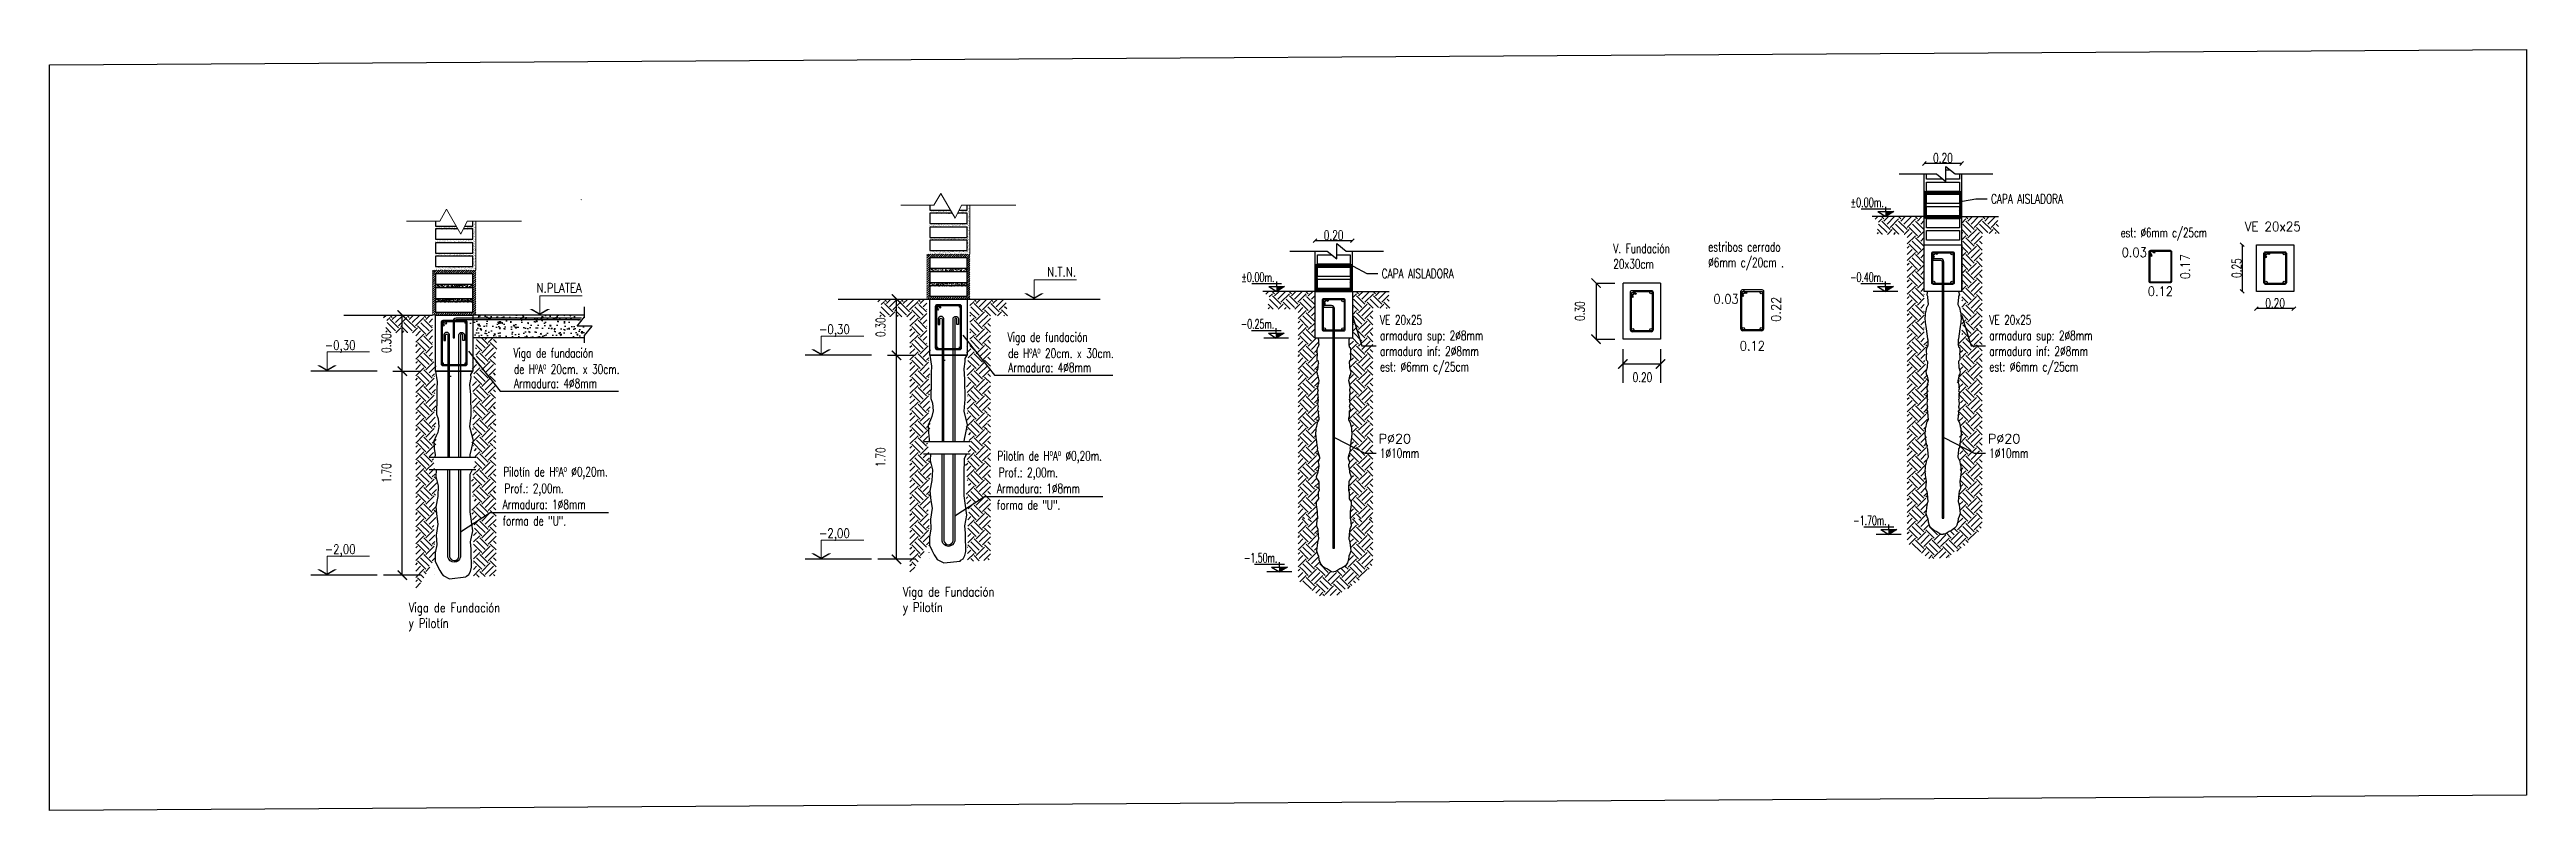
# Model space of a CAD drawing. Header units: millimetres. Extents: x 167 to 347, y -139 to 78.
# Drawn here: x 259.76 to 273, y -75.51 to -71.44 of the extents above; entities that cross this region are included whole.
import ezdxf
from ezdxf import colors
from ezdxf.entities.mleader import LeaderData, LeaderLine
from ezdxf.enums import TextEntityAlignment as Align
from ezdxf.math import Vec2, Vec3

# ---------------------------------------------------------------- set-up
doc = ezdxf.new("R2010")
doc.units = ezdxf.units.MM
doc.header["$LTSCALE"] = 0.1
doc.header["$MEASUREMENT"] = 0
doc.header["$PDMODE"] = 3
doc.header["$PDSIZE"] = 0.1
doc.linetypes.add('ACAD_ISO02W100', pattern=[15, 12, -3])
doc.layers.get('DEFPOINTS').update_dxf_attribs({"color": 1})
for name, color, linetype, lineweight in [('00-COTAS', 1, 'Continuous', 9), ('ARM_TEXTOS', 2, 'Continuous', 0), ('referencias', 1, 'Continuous', 5), ('TEXTO_REF_REFERENCIA', 2, 'Continuous', 0)]:
    doc.layers.add(name, color=color, linetype=linetype, lineweight=lineweight)
for name, color, linetype in [('00-muros-a', 2, 'Continuous'), ('Armad long', 10, 'Continuous'), ('armadura', 10, 'Continuous'), ('AUXILIAR', 1, 'Continuous'), ('CORTE-3', 3, 'Continuous'), ('Cota', 1, 'Continuous'), ('COTAS-HECTOR', 2, 'Continuous'), ('FUNDACION', 4, 'Continuous'), ('hach', 1, 'Continuous'), ('LADRILLOS', 3, 'Continuous'), ('LINEA-TIERRA', 6, 'Continuous'), ('LINEAS DE PROYECCIÓN', 60, 'Continuous'), ('Muros', 7, 'Continuous'), ('Sombras', 7, 'Continuous'), ('TRAMAS', 8, 'Continuous')]:
    doc.layers.add(name, color=color, linetype=linetype)
doc.layers.add('VP', color=11, linetype='Continuous', plot=False)
doc.styles.add('$RAUL$-ROTULO', font='romans')
doc.styles.add('1 en 100', font='romans.shx', dxfattribs={"height": 0.17})
doc.styles.add('ARIALB', font='simplex.shx', dxfattribs={"width": 0.784})
doc.styles.add('C-100', font='romans.shx', dxfattribs={"width": 0.7})
doc.styles.add('COTAS', font='ROMANS.shx', dxfattribs={"width": 0.7})
doc.styles.add('COTAS1', font='romans.shx', dxfattribs={"width": 0.7})
doc.styles.add('Estilo1', font='txt.shx', dxfattribs={"width": 0.9})
doc.styles.add('romans', font='romans.shx', dxfattribs={"width": 0.9})
doc.styles.add('TX2', font='romans.shx', dxfattribs={"width": 0.7, "height": 0.2})
doc.dimstyles.new('1 en 20', dxfattribs={"dimtxt": 0.018, "dimasz": 0.018, "dimexe": 0, "dimexo": 0, "dimgap": 0.01, "dimtad": 1, "dimzin": 0, "dimdsep": 46, "dimtxsty": '1 en 100', "dimblk1": 'C-1', "dimblk2": 'C-1', "dimsah": 1, "dimcen": 0.1, "dimse1": 1, "dimse2": 1, "dimclrd": 1, "dimclrt": 256, "dimadec": 0, "dimazin": 0, "dimtfac": 1, "dimtix": 1, "dimtofl": 0, "dimtmove": 2, "dimatfit": 3, "dimfxl": 1, "dimtolj": 1, "dimtzin": 0, "dimlwd": -1, "dimarcsym": 0})
doc.dimstyles.new('1.20', dxfattribs={"dimtxt": 0.04, "dimasz": 0.07, "dimexe": 0.18, "dimexo": 0.0625, "dimgap": 0.04, "dimtad": 1, "dimzin": 0, "dimdsep": 46, "dimtxsty": 'Estilo1', "dimblk": 'ARCHTICK', "dimcen": 0.09, "dimse1": 1, "dimse2": 1, "dimsd1": 1, "dimsd2": 1, "dimclrd": 256, "dimclrt": 256, "dimadec": 0, "dimazin": 0, "dimtfac": 1, "dimtofl": 0, "dimtmove": 0, "dimatfit": 3, "dimldrblk": 'DOT', "dimfxl": 1, "dimtolj": 1, "dimtzin": 0, "dimarcsym": 0})
doc.dimstyles.new('COTA-20', dxfattribs={"dimscale": 1.75, "dimtxt": 0.015, "dimasz": 0.004, "dimexe": 0.08, "dimexo": 0.1, "dimgap": 0.005, "dimtad": 1, "dimzin": 0, "dimdsep": 46, "dimtxsty": 'COTAS', "dimblk": 'DOT', "dimcen": 0.1, "dimse1": 1, "dimse2": 1, "dimclrd": 256, "dimclre": 256, "dimclrt": 256, "dimadec": 0, "dimazin": 0, "dimtfac": 1, "dimtix": 1, "dimtmove": 2, "dimatfit": 3, "dimldrblk": 'DOT', "dimfxl": 0, "dimtolj": 1, "dimtzin": 0, "dimarcsym": 0})
doc.dimstyles.new('PLA20', dxfattribs={"dimtxt": 0.2, "dimasz": 0.1, "dimexe": 0.1, "dimexo": 0, "dimgap": 0.06, "dimtad": 1, "dimlfac": 0.2, "dimzin": 1, "dimdsep": 46, "dimtxsty": 'TX2', "dimblk1": 'ARCHTICK', "dimblk2": 'ARCHTICK', "dimsah": 1, "dimcen": 0.1, "dimclrd": 2, "dimclre": 1, "dimclrt": 3, "dimadec": 0, "dimazin": 0, "dimtfac": 1, "dimtix": 1, "dimtmove": 2, "dimatfit": 3, "dimldrblk": 'ARCHTICK', "dimfxl": 1, "dimtolj": 1, "dimtzin": 1, "dimarcsym": 0})
pattern_1 = [(45, (-1285.62666, -1595.84185), (7e-18, 0.0898025612), [0.0635, -0.0635]), (45, (-1285.6435, -1595.82501), (7e-18, 0.0898025612), [0.0635, -0.0635]), (45, (-1285.66034, -1595.80817), (7e-18, 0.0898025612), [0.0635, -0.0635]), (135, (-1285.66034, -1595.79695), (-0.0898025612, 7e-18), [0.0635, -0.0635]), (135, (-1285.6435, -1595.78011), (-0.0898025612, 7e-18), [0.0635, -0.0635]), (135, (-1285.62666, -1595.76327), (-0.0898025612, 7e-18), [0.0635, -0.0635])]
pattern_2 = [(45, (-1282.37087, -1595.44185), (7e-18, 0.0898025612), [0.0635, -0.0635]), (45, (-1282.387705, -1595.42501), (7e-18, 0.0898025612), [0.0635, -0.0635]), (45, (-1282.404543, -1595.40817), (7e-18, 0.0898025612), [0.0635, -0.0635]), (135, (-1282.404543, -1595.39695), (-0.0898025612, 7e-18), [0.0635, -0.0635]), (135, (-1282.387705, -1595.38011), (-0.0898025612, 7e-18), [0.0635, -0.0635]), (135, (-1282.37087, -1595.36327), (-0.0898025612, 7e-18), [0.0635, -0.0635])]
pattern_3 = [(50, (152.7532, -47.9312), (1.093108, -0.0956345), [0.1143, -1.2573]), (355, (152.7532, -47.9312), (-0.211457, 1.14634), [0.09144, -1.00584]), (100.451, (152.8443, -47.9392), (0.881655, 1.0507), [0.09714, -1.06854]), (46.1842, (152.7532, -47.6264), (1.626474, -0.252254), [0.17145, -1.88595]), (96.6356, (152.8887, -47.6475), (1.424425, 1.484553), [0.14571, -1.60281]), (351.184, (152.7532, -47.6264), (1.424428, 1.48455), [0.13716, -1.50876]), (21, (152.9056, -47.7026), (0.909689, -0.613593), [0.1143, -1.2573]), (326, (152.9056, -47.7026), (0.370812, 1.105128), [0.09144, -1.00584]), (71.4514, (152.9814, -47.7538), (1.280499, 0.491537), [0.09714, -1.06854]), (37.5, (152.7532, -47.93124), (0.0185316, 0.5073302), [0, -0.993648, 0, -1.02108, 0, -1.00965]), (7.5, (152.7532, -47.93124), (0.400918, 0.6010834), [0, -0.582168, 0, -0.970788, 0, -0.38481]), (327.5, (152.41334, -47.93124), (0.8135436, -0.0343725), [0, -0.381, 0, -1.18872, 0, -1.57734]), (317.5, (152.26094, -47.93124), (0.888775, 0.152559), [0, -0.4953, 0, -0.789432, 0, -1.12014])]
pattern_4 = [(50, (150.1121, -48.0163), (1.093108, -0.0956345), [0.1143, -1.2573]), (355, (150.1121, -48.0163), (-0.211457, 1.14634), [0.09144, -1.00584]), (100.451, (150.2032, -48.0243), (0.881655, 1.0507), [0.09714, -1.06854]), (46.1842, (150.1121, -47.7115), (1.626474, -0.252254), [0.17145, -1.88595]), (96.6356, (150.2477, -47.7325), (1.424425, 1.484553), [0.14571, -1.60281]), (351.184, (150.1121, -47.7115), (1.424428, 1.48455), [0.13716, -1.50876]), (21, (150.2645, -47.7877), (0.909689, -0.613593), [0.1143, -1.2573]), (326, (150.2645, -47.7877), (0.370812, 1.105128), [0.09144, -1.00584]), (71.4514, (150.3403, -47.8389), (1.280499, 0.491537), [0.09714, -1.06854]), (37.5, (150.11212, -48.01633), (0.0185316, 0.5073302), [0, -0.993648, 0, -1.02108, 0, -1.00965]), (7.5, (150.1121, -48.01633), (0.400918, 0.6010834), [0, -0.582168, 0, -0.970788, 0, -0.38481]), (327.5, (149.77227, -48.01633), (0.8135436, -0.0343725), [0, -0.381, 0, -1.18872, 0, -1.57734]), (317.5, (149.6199, -48.0163), (0.888775, 0.152559), [0, -0.4953, 0, -0.789432, 0, -1.12014])]
pattern_5 = [(140, (31.41895, -210.8368), (0.006275213, 0.071726018), [0.0075, -0.0825]), (85, (31.41895, -210.8368), (-0.075219213, -0.013875133), [0.006, -0.066]), (190.451444, (31.41947, -210.83082), (-0.068943999, 0.057850885), [0.00637402, -0.070114211]), (136.1842, (31.39895, -210.8368), (0.016551928, 0.106724133), [0.01125, -0.12375]), (186.635635, (31.40033, -210.8279), (-0.09741186, 0.093466195), [0.009561034, -0.105171376]), (81.184164, (31.39895, -210.8368), (-0.09741186, 0.093466195), [0.009, -0.099]), (111, (31.40395, -210.8268), (0.040261889, 0.059690705), [0.0075, -0.0825]), (56, (31.40395, -210.8268), (-0.072515005, 0.024331533), [0.006, -0.066]), (161.451445, (31.407303, -210.82182), (-0.032253115, 0.084022238), [0.006374019, -0.070114211]), (127.5, (31.418948, -210.836798), (-0.0332893854, 0.0012159855), [0, -0.0652, 0, -0.067, 0, -0.06625]), (97.5, (31.41895, -210.836798), (-0.039441171, 0.0263069537), [0, -0.0382, 0, -0.0637, 0, -0.02525]), (57.5, (31.418948, -210.859098), (0.0022554872, 0.0533822436), [0, -0.025, 0, -0.078, 0, -0.1035]), (47.5, (31.41895, -210.869098), (-0.010010498, 0.058318617), [0, -0.0325, 0, -0.0518, 0, -0.0735])]

msp = doc.modelspace()

# ---------------------------------------------------------------- texts
at = {"layer": 'ARM_TEXTOS', "style": 'romans', "width": 0.567231}
for s, p, p2 in [('%%P0.00m.', (269.3849, -72.282), (269.5632, -72.282)), ('%%P0.00m.', (266.1291, -72.682), (266.3074, -72.682)), ('-0.40m.', (269.3829, -72.682), (269.5612, -72.682)), ('-0.25m.', (266.1271, -72.932), (266.3054, -72.932)), ('-1.70m.', (269.3996, -73.982), (269.5779, -73.982)), ('-1.50m.', (266.1438, -74.182), (266.3221, -74.182))]:
    msp.add_text(s, height=0.05, dxfattribs=at).set_placement(p, p2, align=Align.FIT)
at = {"layer": 'referencias', "style": 'ARIALB', "width": 0.7}
for s, p in [('Viga de fundación', (262.2399, -73.0868)), ('Viga de fundación', (264.881, -73.0017)), ('de HºAº 20cm. x 30cm.', (264.8836, -73.0886)), ('de HºAº 20cm. x 30cm.', (262.2425, -73.1737)), ('Armadura: 4%%C8mm', (264.884, -73.1647)), ('Armadura: 4%%C8mm', (262.2429, -73.2498)), ('Pilotín de HºAº %%C0,20m.', (264.8267, -73.6367)), ('Pilotín de HºAº %%C0,20m.', (262.1857, -73.7218)), ('Prof.: 2,00m.', (264.8333, -73.7257)), ('Armadura: 1%%C8mm', (262.1824, -73.8965)), ('Prof.: 2,00m.', (262.1922, -73.8108)), ('Armadura: 1%%C8mm', (264.8235, -73.8114)), ('forma de "U".', (264.8235, -73.8995)), ('forma de "U".', (262.1824, -73.9845))]:
    msp.add_text(s, height=0.05, dxfattribs=at).set_placement(p)
at = {"layer": 'referencias', "style": '$RAUL$-ROTULO', "width": 0.944205}
for p, p2 in [((266.8634, -73.5452, 15.2331), (267.0365, -73.5452, 15.2331)), ((270.1192, -73.5452, 15.2331), (270.2923, -73.5452, 15.2331))]:
    msp.add_text('P%%C20', height=0.05, dxfattribs=at).set_placement(p, p2, align=Align.FIT)
at = {"layer": 'referencias', "color": 2, "char_height": 0.05, "attachment_point": 1, "style": 'COTAS'}
for s, insert in [('{\\C256;V. Fundación\\P20x30cm}', (268.117, -72.4777)), ('{\\C256;estribos cerrado\\P%%C6mm c/20cm .}', (268.6243, -72.4696))]:
    msp.add_mtext(s, dxfattribs=dict(at, insert=insert))
at = {"layer": 'referencias', "char_height": 0.05, "width": 1.17919, "attachment_point": 1, "style": 'ARIALB'}
for insert in [(264.3214, -74.3134), (261.6804, -74.3985)]:
    msp.add_mtext('Viga de Fundación \\Py Pilotín', dxfattribs=dict(at, insert=insert))
at = {"layer": 'TEXTO_REF_REFERENCIA', "linetype": 'Continuous', "style": '$RAUL$-ROTULO'}
for s, width, p, p2 in [('est: %%C6mm c/25cm', 0.601926, (270.8284, -72.4433, 15.2331), (271.2899, -72.4433, 15.2331)), ('VE 20x25', 0.827462, (271.4913, -72.4109, 15.2331), (271.7908, -72.4109, 15.2331))]:
    msp.add_text(s, height=0.05, dxfattribs=dict(at, width=width)).set_placement(p, p2, align=Align.FIT)

# ---------------------------------------------------------------- blocks, each defined once
blk = doc.blocks.new('_Dot')
at = {"color": 0, "linetype": 'ByBlock', "lineweight": -2}
blk.add_line((-0.5, 0), (-1, 0), dxfattribs=at)
at = {"color": 0, "linetype": 'ByBlock', "const_width": 0.5}
blk.add_lwpolyline([(-0.25, 0, 1), (0.25, 0, 1)], format="xyb", close=True, dxfattribs=at)
blk = doc.blocks.new('*D207')
at = {"layer": 'DEFPOINTS', "color": 0, "transparency": 16777216}
for p in [(268.8, -73.005), (268.92, -73.005), (268.92, -73.089)]:
    blk.add_point(p, dxfattribs=at)
at = {"layer": '00-COTAS', "transparency": 16777216, "insert": (268.86, -73.024), "char_height": 0.05, "attachment_point": 5, "style": 'Estilo1'}
blk.add_mtext('\\A1;0.12', dxfattribs=at)
blk = doc.blocks.new('_ARCHTICK')
at = {"color": 0, "linetype": 'ByBlock', "const_width": 0.15}
blk.add_lwpolyline([(-0.5, -0.5), (0.5, 0.5)], dxfattribs=at)
blk = doc.blocks.new('*D208')
at = {"layer": 'DEFPOINTS', "color": 0, "transparency": 16777216}
for p in [(268.932, -72.723), (268.936, -72.943), (269.052, -72.943)]:
    blk.add_point(p, dxfattribs=at)
at = {"layer": '00-COTAS', "transparency": 16777216, "insert": (268.987, -72.828), "char_height": 0.05, "attachment_point": 5, "rotation": 90, "style": 'Estilo1'}
blk.add_mtext('\\A1;0.22', dxfattribs=at)
blk = doc.blocks.new('*D209')
at = {"layer": 'DEFPOINTS', "color": 0, "transparency": 16777216}
for p in [(268.96, -72.722), (268.994, -72.722), (268.994, -72.837)]:
    blk.add_point(p, dxfattribs=at)
at = {"layer": '00-COTAS', "transparency": 16777216, "insert": (268.72, -72.773), "char_height": 0.05, "attachment_point": 5, "rotation": 0.0919, "style": 'Estilo1'}
blk.add_mtext('\\A1;0.03', dxfattribs=at)
blk = doc.blocks.new('_Oblique')
at = {"color": 0, "linetype": 'ByBlock', "lineweight": -2}
blk.add_line((-0.5, -0.5), (0.5, 0.5), dxfattribs=at)
blk = doc.blocks.new('*D210')
at = {"layer": '00-COTAS', "lineweight": -2, "transparency": 16777216}
blk.add_line((266.723, -72.462), (266.523, -72.462), dxfattribs=at)
at = {"layer": 'DEFPOINTS', "color": 0, "transparency": 16777216}
for p in [(266.523, -72.462), (266.523, -72.518), (266.723, -72.518)]:
    blk.add_point(p, dxfattribs=at)
at = {"layer": '00-COTAS', "lineweight": -2, "transparency": 16777216, "xscale": 0.02, "yscale": 0.02, "zscale": 0.02, "rotation": 180}
blk.add_blockref('_Oblique', (266.523, -72.462), dxfattribs=at)
at = {"layer": '00-COTAS', "lineweight": -2, "transparency": 16777216, "xscale": 0.02, "yscale": 0.02, "zscale": 0.02}
blk.add_blockref('_Oblique', (266.723, -72.462), dxfattribs=at)
at = {"layer": '00-COTAS', "transparency": 16777216, "insert": (266.623, -72.432), "char_height": 0.05, "attachment_point": 5, "style": 'COTAS'}
blk.add_mtext('\\A1;0.20', dxfattribs=at)
blk = doc.blocks.new('*D211')
at = {"layer": '00-COTAS', "color": 1, "lineweight": -2, "transparency": 16777216}
for p, q in [((268.169, -73.041), (268.169, -73.221)), ((268.369, -73.041), (268.369, -73.221))]:
    blk.add_line(p, q, dxfattribs=at)
at = {"layer": '00-COTAS', "color": 2, "lineweight": -2, "transparency": 16777216}
blk.add_line((268.369, -73.121), (268.169, -73.121), dxfattribs=at)
at = {"layer": 'DEFPOINTS', "color": 0, "transparency": 16777216}
for p in [(268.169, -73.041), (268.369, -73.041), (268.169, -73.121)]:
    blk.add_point(p, dxfattribs=at)
at = {"layer": '00-COTAS', "color": 2, "lineweight": -2, "transparency": 16777216, "xscale": 0.05, "yscale": 0.05, "zscale": 0.05, "rotation": 180}
blk.add_blockref('_ARCHTICK', (268.169, -73.121), dxfattribs=at)
at = {"layer": '00-COTAS', "color": 2, "lineweight": -2, "transparency": 16777216, "xscale": 0.05, "yscale": 0.05, "zscale": 0.05}
blk.add_blockref('_ARCHTICK', (268.369, -73.121), dxfattribs=at)
at = {"layer": '00-COTAS', "color": 3, "transparency": 16777216, "insert": (268.273, -73.192), "char_height": 0.05, "attachment_point": 5, "style": 'C-100'}
blk.add_mtext('\\A1;0.20', dxfattribs=at)
blk = doc.blocks.new('*D212')
at = {"layer": '00-COTAS', "color": 1, "lineweight": -2, "transparency": 16777216}
for p, q in [((268.025, -72.688), (268.125, -72.688)), ((268.025, -72.988), (268.125, -72.988))]:
    blk.add_line(p, q, dxfattribs=at)
at = {"layer": '00-COTAS', "color": 2, "lineweight": -2, "transparency": 16777216}
blk.add_line((268.025, -72.688), (268.025, -72.988), dxfattribs=at)
at = {"layer": 'DEFPOINTS', "color": 0, "transparency": 16777216}
for p in [(268.025, -72.688), (268.025, -72.988), (268.025, -72.988)]:
    blk.add_point(p, dxfattribs=at)
at = {"layer": '00-COTAS', "color": 2, "lineweight": -2, "transparency": 16777216, "xscale": 0.05, "yscale": 0.05, "zscale": 0.05}
for p, rotation in [((268.025, -72.688), 90), ((268.025, -72.988), 270)]:
    blk.add_blockref('_ARCHTICK', p, dxfattribs=dict(at, rotation=rotation))
at = {"layer": '00-COTAS', "color": 3, "transparency": 16777216, "insert": (267.939, -72.838), "char_height": 0.05, "attachment_point": 5, "rotation": 90, "style": 'C-100'}
blk.add_mtext('\\A1;0.30', dxfattribs=at)
blk = doc.blocks.new('*D213')
at = {"layer": 'DEFPOINTS', "color": 0, "linetype": 'ACAD_ISO02W100', "transparency": 16777216}
for p in [(270.981, -72.679), (271.101, -72.679), (271.101, -72.797)]:
    blk.add_point(p, dxfattribs=at)
at = {"layer": 'referencias', "linetype": 'ACAD_ISO02W100', "transparency": 16777216, "insert": (271.041, -72.732), "char_height": 0.05, "attachment_point": 5, "style": 'Estilo1'}
blk.add_mtext('\\A1;0.12', dxfattribs=at)
blk = doc.blocks.new('*D214')
at = {"layer": 'DEFPOINTS', "color": 0, "linetype": 'ACAD_ISO02W100', "transparency": 16777216}
for p in [(271.066, -72.513), (271.07, -72.688), (271.239, -72.688)]:
    blk.add_point(p, dxfattribs=at)
at = {"layer": 'referencias', "linetype": 'ACAD_ISO02W100', "transparency": 16777216, "insert": (271.174, -72.6), "char_height": 0.05, "attachment_point": 5, "rotation": 90, "style": 'Estilo1'}
blk.add_mtext('\\A1;0.17', dxfattribs=at)
blk = doc.blocks.new('*D215')
at = {"layer": 'DEFPOINTS', "color": 0, "linetype": 'ACAD_ISO02W100', "transparency": 16777216}
for p in [(271.141, -72.438), (271.175, -72.438), (271.176, -72.589)]:
    blk.add_point(p, dxfattribs=at)
at = {"layer": 'referencias', "linetype": 'ACAD_ISO02W100', "transparency": 16777216, "insert": (270.901, -72.524), "char_height": 0.05, "attachment_point": 5, "rotation": 0.0919, "style": 'Estilo1'}
blk.add_mtext('\\A1;0.03', dxfattribs=at)
blk = doc.blocks.new('*D216')
at = {"layer": '00-COTAS', "lineweight": -2, "transparency": 16777216}
blk.add_line((269.979, -72.049), (269.779, -72.049), dxfattribs=at)
at = {"layer": 'DEFPOINTS', "color": 0, "transparency": 16777216}
for p in [(269.779, -72.049), (269.779, -72.105), (269.979, -72.105)]:
    blk.add_point(p, dxfattribs=at)
at = {"layer": '00-COTAS', "lineweight": -2, "transparency": 16777216, "xscale": 0.02, "yscale": 0.02, "zscale": 0.02, "rotation": 180}
blk.add_blockref('_Oblique', (269.779, -72.049), dxfattribs=at)
at = {"layer": '00-COTAS', "lineweight": -2, "transparency": 16777216, "xscale": 0.02, "yscale": 0.02, "zscale": 0.02}
blk.add_blockref('_Oblique', (269.979, -72.049), dxfattribs=at)
at = {"layer": '00-COTAS', "transparency": 16777216, "insert": (269.879, -72.019), "char_height": 0.05, "attachment_point": 5, "style": 'COTAS'}
blk.add_mtext('\\A1;0.20', dxfattribs=at)
blk = doc.blocks.new('*D217')
at = {"layer": '00-COTAS', "lineweight": -2, "transparency": 16777216}
blk.add_line((271.754, -72.825), (271.554, -72.825), dxfattribs=at)
at = {"layer": 'DEFPOINTS', "color": 0, "transparency": 16777216}
for p in [(271.554, -72.733), (271.754, -72.733), (271.554, -72.825)]:
    blk.add_point(p, dxfattribs=at)
at = {"layer": '00-COTAS', "lineweight": -2, "transparency": 16777216, "xscale": 0.02, "yscale": 0.02, "zscale": 0.02, "rotation": 180}
blk.add_blockref('_Oblique', (271.554, -72.825), dxfattribs=at)
at = {"layer": '00-COTAS', "lineweight": -2, "transparency": 16777216, "xscale": 0.02, "yscale": 0.02, "zscale": 0.02}
blk.add_blockref('_Oblique', (271.754, -72.825), dxfattribs=at)
at = {"layer": '00-COTAS', "transparency": 16777216, "insert": (271.654, -72.795), "char_height": 0.05, "attachment_point": 5, "style": 'COTAS'}
blk.add_mtext('\\A1;0.20', dxfattribs=at)
blk = doc.blocks.new('*D218')
at = {"layer": '00-COTAS', "lineweight": -2, "transparency": 16777216}
blk.add_line((271.478, -72.483), (271.478, -72.733), dxfattribs=at)
at = {"layer": 'DEFPOINTS', "color": 0, "transparency": 16777216}
for p in [(271.554, -72.483), (271.478, -72.733), (271.554, -72.733)]:
    blk.add_point(p, dxfattribs=at)
at = {"layer": '00-COTAS', "lineweight": -2, "transparency": 16777216, "xscale": 0.02, "yscale": 0.02, "zscale": 0.02}
for p, rotation in [((271.478, -72.483), 90), ((271.478, -72.733), 270)]:
    blk.add_blockref('_Oblique', p, dxfattribs=dict(at, rotation=rotation))
at = {"layer": '00-COTAS', "transparency": 16777216, "insert": (271.448, -72.608), "char_height": 0.05, "attachment_point": 5, "rotation": 90, "style": 'COTAS'}
blk.add_mtext('\\A1;0.25', dxfattribs=at)
blk = doc.blocks.new('*D234')
at = {"layer": '00-COTAS', "color": 1, "lineweight": -2, "transparency": 16777216}
for p, q in [((264.238, -72.774), (264.387, -72.774)), ((264.238, -73.074), (264.387, -73.074))]:
    blk.add_line(p, q, dxfattribs=at)
at = {"layer": '00-COTAS', "color": 2, "lineweight": -2, "transparency": 16777216}
blk.add_line((264.287, -73.074), (264.287, -72.774), dxfattribs=at)
at = {"layer": 'DEFPOINTS', "color": 0, "transparency": 16777216}
for p in [(264.238, -72.774), (264.287, -72.774), (264.238, -73.074)]:
    blk.add_point(p, dxfattribs=at)
at = {"layer": '00-COTAS', "color": 2, "lineweight": -2, "transparency": 16777216, "xscale": 0.05, "yscale": 0.05, "zscale": 0.05}
for p, rotation in [((264.287, -72.774), 90), ((264.287, -73.074), 270)]:
    blk.add_blockref('_ARCHTICK', p, dxfattribs=dict(at, rotation=rotation))
at = {"layer": '00-COTAS', "color": 3, "transparency": 16777216, "insert": (264.202, -72.924), "char_height": 0.05, "attachment_point": 5, "rotation": 90, "style": 'C-100'}
blk.add_mtext('\\A1;0.30', dxfattribs=at)
blk = doc.blocks.new('niv')
at = {"linetype": 'ByBlock'}
blk.add_line((0, 0.325), (0, 0), dxfattribs=at)
blk.add_line((0, 0.325), (0.72, 0.325))
for points in [[(-0.172, 0.1), (-0.123, 0.1), (0, 0), (0, 0.028)], [(0.172, 0.1), (0.123, 0.1), (0, 0), (0, 0.028)]]:
    blk.add_solid(points)
at = {"style": 'COTAS', "width": 0.8}
blk.add_attdef('NIVEL', text='', height=0.148, dxfattribs=at).set_placement((0.713, 0.382), align=Align.RIGHT)
blk = doc.blocks.new('*D235')
at = {"layer": 'COTAS-HECTOR', "color": 1, "lineweight": -2, "transparency": 16777216}
for p, q in [((264.238, -73.074), (264.387, -73.074)), ((264.388, -74.165), (264.187, -74.165))]:
    blk.add_line(p, q, dxfattribs=at)
at = {"layer": 'COTAS-HECTOR', "color": 2, "lineweight": -2, "transparency": 16777216}
blk.add_line((264.287, -74.165), (264.287, -73.074), dxfattribs=at)
at = {"layer": 'DEFPOINTS', "color": 0, "transparency": 16777216}
for p in [(264.238, -73.074), (264.287, -73.074), (264.388, -74.165)]:
    blk.add_point(p, dxfattribs=at)
at = {"layer": 'COTAS-HECTOR', "color": 2, "lineweight": -2, "transparency": 16777216, "xscale": 0.05, "yscale": 0.05, "zscale": 0.05}
for p, rotation in [((264.287, -73.074), 90), ((264.287, -74.165), 270)]:
    blk.add_blockref('_ARCHTICK', p, dxfattribs=dict(at, rotation=rotation))
at = {"layer": 'COTAS-HECTOR', "color": 3, "transparency": 16777216, "insert": (264.202, -73.619), "char_height": 0.05, "attachment_point": 5, "rotation": 90, "style": 'C-100'}
blk.add_mtext('\\A1;1.70', dxfattribs=at)
blk = doc.blocks.new('C-1')
for p, q in [((-1, 0), (0, 0)), ((0, -0.5), (0, 0.5))]:
    blk.add_line(p, q)
at = {"const_width": 0.05}
for points in [[(-0.5, 0), (0, 0)], [(-0.18, -0.18), (0.18, 0.18)]]:
    blk.add_lwpolyline(points, dxfattribs=at)
blk = doc.blocks.new('*D243')
at = {"layer": '00-COTAS', "color": 1, "lineweight": -2, "transparency": 16777216}
for p, q in [((261.596, -72.859), (261.746, -72.859)), ((261.596, -73.159), (261.746, -73.159))]:
    blk.add_line(p, q, dxfattribs=at)
at = {"layer": '00-COTAS', "color": 2, "lineweight": -2, "transparency": 16777216}
blk.add_line((261.646, -73.159), (261.646, -72.859), dxfattribs=at)
at = {"layer": 'DEFPOINTS', "color": 0, "transparency": 16777216}
for p in [(261.596, -72.859), (261.646, -72.859), (261.596, -73.159)]:
    blk.add_point(p, dxfattribs=at)
at = {"layer": '00-COTAS', "color": 2, "lineweight": -2, "transparency": 16777216, "xscale": 0.05, "yscale": 0.05, "zscale": 0.05}
for p, rotation in [((261.646, -72.859), 90), ((261.646, -73.159), 270)]:
    blk.add_blockref('_ARCHTICK', p, dxfattribs=dict(at, rotation=rotation))
at = {"layer": '00-COTAS', "color": 3, "transparency": 16777216, "insert": (261.561, -73.009), "char_height": 0.05, "attachment_point": 5, "rotation": 90, "style": 'C-100'}
blk.add_mtext('\\A1;0.30', dxfattribs=at)
blk = doc.blocks.new('*D244')
at = {"layer": 'COTAS-HECTOR', "color": 1, "lineweight": -2, "transparency": 16777216}
for p, q in [((261.596, -73.159), (261.746, -73.159)), ((261.747, -74.25), (261.546, -74.25))]:
    blk.add_line(p, q, dxfattribs=at)
at = {"layer": 'COTAS-HECTOR', "color": 2, "lineweight": -2, "transparency": 16777216}
blk.add_line((261.646, -74.25), (261.646, -73.159), dxfattribs=at)
at = {"layer": 'DEFPOINTS', "color": 0, "transparency": 16777216}
for p in [(261.596, -73.159), (261.646, -73.159), (261.747, -74.25)]:
    blk.add_point(p, dxfattribs=at)
at = {"layer": 'COTAS-HECTOR', "color": 2, "lineweight": -2, "transparency": 16777216, "xscale": 0.05, "yscale": 0.05, "zscale": 0.05}
for p, rotation in [((261.646, -73.159), 90), ((261.646, -74.25), 270)]:
    blk.add_blockref('_ARCHTICK', p, dxfattribs=dict(at, rotation=rotation))
at = {"layer": 'COTAS-HECTOR', "color": 3, "transparency": 16777216, "insert": (261.561, -73.704), "char_height": 0.05, "attachment_point": 5, "rotation": 90, "style": 'C-100'}
blk.add_mtext('\\A1;1.70', dxfattribs=at)

# ---------------------------------------------------------------- dimensions: what is measured, and where the dimension line sits
at = {"layer": '00-COTAS'}
for base, p1, p2, angle, dimstyle, override, picture, middle in [((269.7792, -72.0492), (269.9792, -72.1047), (269.7792, -72.1047), 180, 'COTA-20', {"dimscale": 1, "dimtxt": 0.05, "dimasz": 0.02, "dimblk1": 'Oblique', "dimblk2": 'Oblique', "dimsah": 1}, '*D216', (269.8792, -72.0192)), ((266.5234, -72.4624), (266.7234, -72.5178), (266.5234, -72.5178), 180, 'COTA-20', {"dimscale": 1, "dimtxt": 0.05, "dimasz": 0.02, "dimblk1": 'Oblique', "dimblk2": 'Oblique', "dimsah": 1}, '*D210', (266.6234, -72.4324)), ((271.4783, -72.733), (271.5541, -72.483), (271.5541, -72.733), 90, 'COTA-20', {"dimscale": 1, "dimtxt": 0.05, "dimasz": 0.02, "dimblk1": 'Oblique', "dimblk2": 'Oblique', "dimsah": 1}, '*D218', (271.4483, -72.608)), ((264.2874, -72.7739), (264.2376, -73.0739), (264.2376, -72.7739), 90, 'PLA20', {"dimscale": 1, "dimtxt": 0.05, "dimasz": 0.05, "dimlfac": 1, "dimtxsty": 'C-100'}, '*D234', (264.2024, -72.9239)), ((271.5541, -72.8253), (271.7541, -72.733), (271.5541, -72.733), 180, 'COTA-20', {"dimscale": 1, "dimtxt": 0.05, "dimasz": 0.02, "dimblk1": 'Oblique', "dimblk2": 'Oblique', "dimsah": 1}, '*D217', (271.6541, -72.7953)), ((261.6464, -72.859), (261.5965, -73.159), (261.5965, -72.859), 90, 'PLA20', {"dimscale": 1, "dimtxt": 0.05, "dimasz": 0.05, "dimlfac": 1, "dimtxsty": 'C-100'}, '*D243', (261.5614, -73.009))]:
    dim = msp.add_linear_dim(base=base, p1=p1, p2=p2, angle=angle, dimstyle=dimstyle, override=override, dxfattribs=at)
    dim.commit()
    dim.dimension.update_dxf_attribs({"geometry": picture, "text_midpoint": middle})
for base, p1, p2, angle, dimstyle, override, picture, middle, dimtype in [((268.0251, -72.9881), (268.0251, -72.6881), (268.0251, -72.9881), 90, 'PLA20', {"dimtxt": 0.05, "dimasz": 0.05, "dimlfac": 1, "dimtxsty": 'C-100'}, '*D212', (267.9386, -72.8381), 160), ((268.9943, -72.8372), (268.9602, -72.7218), (268.9942, -72.7217), 0.09193, '1.20', {"dimtxt": 0.05}, '*D209', (268.7203, -72.8376), 161), ((269.0519, -72.9429), (268.9316, -72.7229), (268.9362, -72.9429), 90, '1.20', {"dimtxt": 0.05}, '*D208', (269.0519, -72.828), 160), ((268.1695, -73.1213), (268.3695, -73.0414), (268.1695, -73.0414), 180, 'PLA20', {"dimtxt": 0.05, "dimasz": 0.05, "dimlfac": 1, "dimtxsty": 'C-100'}, '*D211', (268.2726, -73.1922), 160)]:
    dim = msp.add_linear_dim(base=base, p1=p1, p2=p2, angle=angle, dimstyle=dimstyle, override=override, dxfattribs=at)
    dim.commit()
    dim.dimension.update_dxf_attribs({"geometry": picture, "text_midpoint": middle, "dimtype": dimtype})
dim = msp.add_linear_dim(base=(268.9199, -73.0891), p1=(268.7995, -73.0054), p2=(268.9199, -73.0054), dimstyle='1.20', override={"dimtxt": 0.05}, dxfattribs=at)
dim.commit()
dim.dimension.update_dxf_attribs({"geometry": '*D207', "text_midpoint": (268.8597, -73.0891), "dimtype": 160})
at = {"layer": 'COTAS-HECTOR'}
for base, p1, p2, picture, middle in [((264.2874, -73.0739), (264.3878, -74.1648), (264.2376, -73.0739), '*D235', (264.2024, -73.6194)), ((261.6464, -73.159), (261.7467, -74.2499), (261.5965, -73.159), '*D244', (261.5614, -73.7044))]:
    dim = msp.add_linear_dim(base=base, p1=p1, p2=p2, angle=90, text='1.70', dimstyle='PLA20', override={"dimscale": 1, "dimtxt": 0.05, "dimasz": 0.05, "dimlfac": 1, "dimtxsty": 'C-100'}, dxfattribs=at)
    dim.commit()
    dim.dimension.update_dxf_attribs({"geometry": picture, "text_midpoint": middle})
at = {"layer": 'referencias', "linetype": 'ACAD_ISO02W100'}
for base, p1, p2, angle, picture, middle, dimtype in [((271.1755, -72.5886), (271.1413, -72.4384), (271.1753, -72.4383), 0.09193, '*D215', (270.9015, -72.5891), 161), ((271.2391, -72.6878), (271.0656, -72.5131), (271.0703, -72.6878), 90, '*D214', (271.2391, -72.6004), 160)]:
    dim = msp.add_linear_dim(base=base, p1=p1, p2=p2, angle=angle, dimstyle='1.20', override={"dimtxt": 0.05}, dxfattribs=at)
    dim.commit()
    dim.dimension.update_dxf_attribs({"geometry": picture, "text_midpoint": middle, "dimtype": dimtype})
dim = msp.add_linear_dim(base=(271.101, -72.7971), p1=(270.9806, -72.6792), p2=(271.101, -72.6792), dimstyle='1.20', override={"dimtxt": 0.05}, dxfattribs=at)
dim.commit()
dim.dimension.update_dxf_attribs({"geometry": '*D213', "text_midpoint": (271.0408, -72.7971), "dimtype": 160})

# ---------------------------------------------------------------- hatches: boundary and pattern name
h = msp.add_hatch()
h.set_pattern_fill('ANSI31', color=1, scale=0.001)
h.set_pattern_definition([(45, (-1722.7878938, -1200.6135715), (-0.0022450640303, 0.0022450640303), [])])
h.paths.add_polyline_path([(269.9792, -72.1976), (269.7792, -72.1976), (269.7792, -72.3426), (269.9792, -72.3426)])
h.paths.add_polyline_path([(269.9667, -72.2126), (269.9667, -72.3276), (269.7917, -72.3276), (269.7917, -72.2126)], flags=16)
h = msp.add_hatch()
h.set_pattern_fill('ANSI31,_O', color=2, scale=0.002595)
h.set_pattern_definition([(45, (-1913.075084, -1677.334603), (-0.005825030997, 0.005825030997), [])])
edge = h.paths.add_edge_path()
edge.add_line((261.9433, -72.619), (261.9933, -72.619))
edge.add_line((261.9933, -72.619), (262.0383, -72.619))
edge.add_line((262.0383, -72.619), (262.0383, -72.859))
edge.add_line((262.0383, -72.859), (261.8083, -72.859))
edge.add_line((261.8083, -72.859), (261.8083, -72.681))
edge.add_arc((261.8083, -72.678), 0.003, 270, 450)
edge.add_line((261.8083, -72.675), (261.8083, -72.619))
edge.add_line((261.8083, -72.619), (261.9433, -72.619))
h.paths.add_polyline_path([(261.8233, -72.639), (261.8233, -72.694), (261.8233, -72.7137), (261.8233, -72.7705), (261.8233, -72.789), (261.8233, -72.844), (262.0233, -72.844), (262.0233, -72.789), (262.0233, -72.7705), (262.0233, -72.7137), (262.0233, -72.694), (262.0233, -72.639)], flags=16)
h = msp.add_hatch()
h.set_pattern_fill('ANSI31,_O', color=2, scale=0.002595)
h.set_pattern_definition([(45, (-1910.434019, -1677.249515), (-0.005825030997, 0.005825030997), [])])
edge = h.paths.add_edge_path()
edge.add_line((264.5844, -72.5339), (264.6344, -72.5339))
edge.add_line((264.6344, -72.5339), (264.6794, -72.5339))
edge.add_line((264.6794, -72.5339), (264.6794, -72.7739))
edge.add_line((264.6794, -72.7739), (264.4494, -72.7739))
edge.add_line((264.4494, -72.7739), (264.4494, -72.596))
edge.add_arc((264.4494, -72.593), 0.003, 270, 450)
edge.add_line((264.4494, -72.59), (264.4494, -72.5339))
edge.add_line((264.4494, -72.5339), (264.5844, -72.5339))
h.paths.add_polyline_path([(264.4644, -72.5539), (264.4644, -72.6089), (264.4644, -72.6287), (264.4644, -72.6854), (264.4644, -72.7039), (264.4644, -72.7589), (264.6644, -72.7589), (264.6644, -72.7039), (264.6644, -72.6854), (264.6644, -72.6287), (264.6644, -72.6089), (264.6644, -72.5539)], flags=16)
h = msp.add_hatch()
h.set_pattern_fill('ANSI31', color=1, scale=0.001)
h.set_pattern_definition([(45, (-1726.0436897, -1201.003939), (-0.0022450640303, 0.0022450640303), [])])
h.paths.add_polyline_path([(266.7234, -72.588), (266.5234, -72.588), (266.5234, -72.733), (266.7234, -72.733)])
h.paths.add_polyline_path([(266.7109, -72.603), (266.7109, -72.718), (266.5359, -72.718), (266.5359, -72.603)], flags=16)
at = {"layer": 'armadura'}
msp.add_hatch(color=256, dxfattribs=at).paths.add_polyline_path([(262.5989, -72.2422, 1), (262.6049, -72.2422, 1)])
at = {"layer": 'FUNDACION'}
h = msp.add_hatch(color=256, dxfattribs=at)
h.dxf.hatch_style = 1
h.paths.add_polyline_path([(269.5743, -72.3064), (269.5743, -72.333), (269.6169, -72.3064)])
h = msp.add_hatch(color=256, dxfattribs=at)
h.dxf.hatch_style = 1
h.paths.add_polyline_path([(266.3185, -72.7064), (266.3185, -72.733), (266.3611, -72.7064)])
h = msp.add_hatch(color=256, dxfattribs=at)
h.dxf.hatch_style = 1
h.paths.add_polyline_path([(269.5723, -72.7064), (269.5723, -72.733), (269.6149, -72.7064)])
h = msp.add_hatch(color=256, dxfattribs=at)
h.dxf.hatch_style = 1
h.paths.add_polyline_path([(266.3165, -72.9564), (266.3165, -72.983), (266.3591, -72.9564)])
h = msp.add_hatch(color=256, dxfattribs=at)
h.dxf.hatch_style = 1
h.paths.add_polyline_path([(269.589, -74.0064), (269.589, -74.033), (269.6316, -74.0064)])
h = msp.add_hatch(color=256, dxfattribs=at)
h.dxf.hatch_style = 1
h.paths.add_polyline_path([(266.3332, -74.2064), (266.3332, -74.233), (266.3758, -74.2064)])
at = {"layer": 'hach'}
h = msp.add_hatch(dxfattribs=at)
h.set_pattern_fill('AR-SAND,_O', color=256, scale=0.000259459)
h.set_pattern_definition([(37.5, (-1910.434019, -1677.249515), (-0.000415143255, 0.0126982894), [0, -0.01001721081, 0, -0.01120345946, 0, -0.01070918919]), (7.5, (-1910.434019, -1677.249515), (0.01166330681, 0.01859870531), [0, -0.00540402162, 0, -0.00902867027, 0, -0.003459891892]), (327.5, (-1910.442125, -1677.249515), (0.02052304528, 3.7289116e-05), [0, -0.003295135135, 0, -0.011862486486, 0, -0.015487135135]), (317.5, (-1910.442125, -1677.249515), (0.01981119444, 0.00578411217), [0, -0.001647567568, 0, -0.00777651892, 0, -0.008896864865])])
h.paths.add_polyline_path([(264.6644, -72.6089), (264.6644, -72.6239), (264.4644, -72.6239), (264.4644, -72.6089)])
h.paths.add_polyline_path([(264.6644, -72.6854), (264.6644, -72.7039), (264.4644, -72.7039), (264.4644, -72.6854)])
h = msp.add_hatch(dxfattribs=at)
h.set_pattern_fill('AR-SAND,_O', color=256, scale=0.000259459)
h.set_pattern_definition([(37.5, (-1913.075084, -1677.334603), (-0.000415143255, 0.0126982894), [0, -0.01001721081, 0, -0.01120345946, 0, -0.01070918919]), (7.5, (-1913.075084, -1677.334603), (0.01166330681, 0.01859870531), [0, -0.00540402162, 0, -0.00902867027, 0, -0.003459891892]), (327.5, (-1913.08319, -1677.334603), (0.02052304528, 3.7289116e-05), [0, -0.003295135135, 0, -0.011862486486, 0, -0.015487135135]), (317.5, (-1913.08319, -1677.334603), (0.01981119444, 0.00578411217), [0, -0.001647567568, 0, -0.00777651892, 0, -0.008896864865])])
h.paths.add_polyline_path([(262.0233, -72.694), (262.0233, -72.709), (261.8233, -72.709), (261.8233, -72.694)])
h.paths.add_polyline_path([(262.0233, -72.7705), (262.0233, -72.789), (261.8233, -72.789), (261.8233, -72.7705)])
at = {"layer": 'Sombras'}
h = msp.add_hatch(dxfattribs=at)
h.set_pattern_fill('AR-CONC', color=1, scale=0.006, style=0)
h.set_pattern_definition(pattern_4)
h.paths.add_polyline_path([(261.9578, -73.0232), (261.9578, -73.0982), (261.9458, -73.0982), (261.9458, -73.0242, 0.8129288), (261.9298, -73.0242), (261.9298, -73.173), (262.0083, -73.173, 0.4142136), (262.0123, -73.169), (262.0123, -72.949, 0.4142136), (262.0083, -72.945), (261.8502, -72.945), (261.8583, -72.9533), (261.854, -72.9575), (261.8433, -72.9465, 0.2427141), (261.839, -72.9451, 0.4647423), (261.8343, -72.949), (261.8343, -72.9533), (261.8459, -72.9653), (261.8416, -72.9695), (261.8343, -72.9619), (261.8343, -73.169, 0.4142136), (261.8383, -73.173), (261.9178, -73.173), (261.9178, -73.0232, -0.8771044)], flags=17)
h.paths.add_polyline_path([(261.8283, -72.949, -0.4142136), (261.8383, -72.939), (261.8423, -72.939), (262.0083, -72.939, -0.4142136), (262.0183, -72.949), (262.0183, -73.169, -0.4142136), (262.0083, -73.179), (261.9298, -73.179), (261.9298, -73.209), (262.0733, -73.209), (262.0733, -72.909), (261.7733, -72.909), (261.7733, -73.209), (261.9178, -73.209), (261.9178, -73.179), (261.8383, -73.179, -0.4142136), (261.8283, -73.169)])
h = msp.add_hatch(dxfattribs=at)
h.set_pattern_fill('AR-CONC', color=1, scale=0.006, style=0)
h.set_pattern_definition(pattern_4)
h.paths.add_polyline_path([(262.0123, -72.949, 0.4142136), (262.0083, -72.945), (261.8502, -72.945), (261.8583, -72.9533), (261.854, -72.9575), (261.8433, -72.9465, 0.2029627), (261.8398, -72.945), (261.8383, -72.945, 0.4142136), (261.8343, -72.949), (261.8343, -72.9533), (261.8459, -72.9653), (261.8416, -72.9695), (261.8343, -72.9619), (261.8343, -73.169, 0.4142136), (261.8383, -73.173), (261.9178, -73.173), (261.9178, -73.0232, -0.8771044), (261.9578, -73.0232), (261.9578, -73.0982), (261.9458, -73.0982), (261.9458, -73.0242, 0.8129288), (261.9298, -73.0242), (261.9298, -73.173), (262.0083, -73.173, 0.4142136), (262.0123, -73.169)], flags=17)
h.paths.add_polyline_path([(261.8283, -72.949, -0.4142136), (261.8383, -72.939), (261.8423, -72.939), (262.0083, -72.939, -0.4142136), (262.0183, -72.949), (262.0183, -73.169, -0.4142136), (262.0083, -73.179), (261.9298, -73.179), (261.9298, -73.209), (262.0733, -73.209), (262.0733, -72.909), (261.7733, -72.909), (261.7733, -73.209), (261.9178, -73.209), (261.9178, -73.179), (261.8383, -73.179, -0.4142136), (261.8283, -73.169)])
h = msp.add_hatch(dxfattribs=at)
h.set_pattern_fill('AR-CONC', color=1, scale=0.006, style=0)
h.set_pattern_definition(pattern_3)
h.paths.add_polyline_path([(264.5989, -72.9382), (264.5989, -73.0132), (264.5869, -73.0132), (264.5869, -72.9391, 0.8129288), (264.5709, -72.9391), (264.5709, -73.0879), (264.6494, -73.0879, 0.4142136), (264.6534, -73.0839), (264.6534, -72.8639, 0.4142136), (264.6494, -72.8599), (264.4913, -72.8599), (264.4994, -72.8682), (264.4951, -72.8724), (264.4844, -72.8614, 0.2427141), (264.4801, -72.86, 0.4647423), (264.4754, -72.8639), (264.4754, -72.8682), (264.487, -72.8802), (264.4827, -72.8844), (264.4754, -72.8768), (264.4754, -73.0839, 0.4142136), (264.4794, -73.0879), (264.5589, -73.0879), (264.5589, -72.9382, -0.8771044)], flags=17)
h.paths.add_polyline_path([(264.4694, -72.8639, -0.4142136), (264.4794, -72.8539), (264.4834, -72.8539), (264.6494, -72.8539, -0.4142136), (264.6594, -72.8639), (264.6594, -73.0839, -0.4142136), (264.6494, -73.0939), (264.5709, -73.0939), (264.5709, -73.1239), (264.7144, -73.1239), (264.7144, -72.8239), (264.4144, -72.8239), (264.4144, -73.1239), (264.5589, -73.1239), (264.5589, -73.0939), (264.4794, -73.0939, -0.4142136), (264.4694, -73.0839)])
h = msp.add_hatch(dxfattribs=at)
h.set_pattern_fill('AR-CONC', color=1, scale=0.006, style=0)
h.set_pattern_definition(pattern_3)
h.paths.add_polyline_path([(264.6534, -72.8639, 0.4142136), (264.6494, -72.8599), (264.4913, -72.8599), (264.4994, -72.8682), (264.4951, -72.8724), (264.4844, -72.8614, 0.2029627), (264.4808, -72.8599), (264.4794, -72.8599, 0.4142136), (264.4754, -72.8639), (264.4754, -72.8682), (264.487, -72.8802), (264.4827, -72.8844), (264.4754, -72.8768), (264.4754, -73.0839, 0.4142136), (264.4794, -73.0879), (264.5589, -73.0879), (264.5589, -72.9382, -0.8771044), (264.5989, -72.9382), (264.5989, -73.0132), (264.5869, -73.0132), (264.5869, -72.9391, 0.8129288), (264.5709, -72.9391), (264.5709, -73.0879), (264.6494, -73.0879, 0.4142136), (264.6534, -73.0839)], flags=17)
h.paths.add_polyline_path([(264.4694, -72.8639, -0.4142136), (264.4794, -72.8539), (264.4834, -72.8539), (264.6494, -72.8539, -0.4142136), (264.6594, -72.8639), (264.6594, -73.0839, -0.4142136), (264.6494, -73.0939), (264.5709, -73.0939), (264.5709, -73.1239), (264.7144, -73.1239), (264.7144, -72.8239), (264.4144, -72.8239), (264.4144, -73.1239), (264.5589, -73.1239), (264.5589, -73.0939), (264.4794, -73.0939, -0.4142136), (264.4694, -73.0839)])
at = {"layer": 'TRAMAS', "linetype": 'ACAD_ISO02W100'}
h = msp.add_hatch(dxfattribs=at)
h.set_pattern_fill('EARTH', color=256, scale=0.01, angle=45)
h.set_pattern_definition(pattern_2)
h.paths.add_polyline_path([(269.6956, -72.3864), (269.7382, -72.3598), (269.7382, -72.3568)], flags=16)
h.paths.add_polyline_path([(269.5468, -72.4262), (269.6942, -72.4262), (269.6942, -72.426), (269.5382, -72.426)], flags=16)
h.paths.add_polyline_path([(269.7783, -73.2494), (269.7783, -73.16)], flags=16)
h.paths.add_polyline_path([(269.7925, -72.533), (269.7924, -72.5333), (269.7925, -72.533)])
h.paths.add_polyline_path([(269.7792, -72.983), (269.7792, -72.333), (269.5011, -72.333), (269.5479, -72.3737), (269.5285, -72.3705), (269.5285, -72.4276), (269.6885, -72.4276), (269.6885, -73.5491), (269.7917, -73.5491), (269.7917, -73.5491), (269.7907, -73.514), (269.7907, -73.5093), (269.786, -73.4739), (269.7854, -73.4576), (269.797, -73.4425), (269.7959, -73.4222), (269.7959, -73.4077), (269.8011, -73.3955), (269.8, -73.3827), (269.7988, -73.3508), (269.7941, -73.3423), (269.7872, -73.333), (269.7854, -73.3249), (269.7947, -73.2993), (269.797, -73.2778), (269.7994, -73.2662), (269.7994, -73.2587), (269.797, -73.254), (269.7953, -73.2442), (269.8029, -73.2256), (269.8023, -73.2186), (269.7935, -73.1896), (269.7911, -73.1785), (269.793, -73.1716), (269.7889, -73.1559), (269.7878, -73.1361), (269.7838, -73.1152), (269.7834, -73.1094), (269.7822, -73.0961), (269.784, -73.0737), (269.7836, -73.065), (269.7868, -73.0544), (269.7895, -73.0439), (269.7911, -73.0349), (269.7924, -73.0326), (269.7999, -73.0188), (269.8004, -73.014), (269.7997, -73.0099), (269.7974, -73.0031), (269.7974, -72.9972), (269.7964, -72.983)])
h = msp.add_hatch(dxfattribs=at)
h.set_pattern_fill('EARTH', color=256, scale=0.01, angle=45)
h.set_pattern_definition(pattern_2)
h.paths.add_polyline_path([(270.071, -73.0581), (270.074, -73.0581), (270.074, -72.9314), (270.071, -72.9314)], flags=16)
h.paths.add_polyline_path([(269.9792, -72.333), (269.9792, -72.983), (269.962, -72.983), (269.961, -72.9972), (269.961, -73.0024), (269.9585, -73.011), (269.958, -73.014), (269.9585, -73.0188), (269.966, -73.0326), (269.9673, -73.0349), (269.9689, -73.0439), (269.9716, -73.0544), (269.9748, -73.065), (269.9744, -73.0737), (269.9762, -73.0961), (269.975, -73.1094), (269.9746, -73.1152), (269.9706, -73.1361), (269.9695, -73.1559), (269.9654, -73.1716), (269.9673, -73.1785), (269.9649, -73.1896), (269.9561, -73.2186), (269.9556, -73.2256), (269.9631, -73.2442), (269.9614, -73.254), (269.959, -73.2587), (269.959, -73.2662), (269.9614, -73.2778), (269.9637, -73.2993), (269.973, -73.3249), (269.9712, -73.333), (269.9643, -73.3423), (269.9596, -73.3508), (269.9585, -73.3827), (269.9573, -73.3955), (269.9625, -73.4077), (269.9625, -73.4222), (269.9614, -73.4425), (269.973, -73.4576), (269.9724, -73.4739), (269.9678, -73.5093), (269.9678, -73.514), (269.9667, -73.5491), (269.9667, -73.5491), (270.0889, -73.5491), (270.0889, -72.4229), (270.1794, -72.4229), (270.171, -72.333)])
h = msp.add_hatch(dxfattribs=at)
h.set_pattern_fill('EARTH', color=256, scale=0.01, angle=45)
h.set_pattern_definition([(45, (-1287.70068, -1595.88279), (7e-18, 0.0898025612), [0.0635, -0.0635]), (45, (-1287.717516, -1595.86595), (7e-18, 0.0898025612), [0.0635, -0.0635]), (45, (-1287.734354, -1595.84911), (7e-18, 0.0898025612), [0.0635, -0.0635]), (135, (-1287.734354, -1595.837886), (-0.0898025612, 7e-18), [0.0635, -0.0635]), (135, (-1287.717516, -1595.82105), (-0.0898025612, 7e-18), [0.0635, -0.0635]), (135, (-1287.70068, -1595.80421), (-0.0898025612, 7e-18), [0.0635, -0.0635])])
h.paths.add_polyline_path([(264.3658, -72.8273), (264.4084, -72.8007), (264.4084, -72.7977)], flags=16)
h.paths.add_polyline_path([(264.217, -72.8671), (264.3644, -72.8671), (264.3644, -72.867), (264.2084, -72.867)], flags=16)
h.paths.add_polyline_path([(264.4485, -73.6903), (264.4485, -73.6009)], flags=16)
h.paths.add_polyline_path([(264.4627, -72.9739), (264.4625, -72.9742), (264.4627, -72.9739)], flags=17)
h.paths.add_polyline_path([(264.4647, -73.0239), (264.4494, -73.0239), (264.4494, -72.7739), (264.1713, -72.7739), (264.2181, -72.8147), (264.1987, -72.8114), (264.1987, -72.8685), (264.3587, -72.8685), (264.3587, -74.2522), (264.4619, -74.0774), (264.4619, -74.1648), (264.4608, -73.9549), (264.4608, -73.9503), (264.4562, -73.9148), (264.4556, -73.8986), (264.4672, -73.8835), (264.4661, -73.8631), (264.4661, -73.8486), (264.4713, -73.8364), (264.4701, -73.8237), (264.469, -73.7917), (264.4643, -73.7832), (264.4574, -73.774), (264.4556, -73.7658), (264.4649, -73.7403), (264.4672, -73.7188), (264.4696, -73.7072), (264.4696, -73.6996), (264.4672, -73.695), (264.4655, -73.6851), (264.473, -73.6665), (264.4725, -73.6595), (264.4637, -73.6305), (264.4613, -73.6195), (264.4632, -73.6125), (264.4591, -73.5968), (264.458, -73.5771), (264.454, -73.5562), (264.4536, -73.5504), (264.4524, -73.537), (264.4542, -73.5146), (264.4538, -73.506), (264.457, -73.4953), (264.4597, -73.4849), (264.4613, -73.4758), (264.4626, -73.4735), (264.4701, -73.4597), (264.4706, -73.4549), (264.4699, -73.4509), (264.4676, -73.4441), (264.4676, -73.4382), (264.4665, -73.4221), (264.4674, -73.4149), (264.4621, -73.4085), (264.4641, -73.3962), (264.4663, -73.3894), (264.4656, -73.3865), (264.4645, -73.3844), (264.4623, -73.3742), (264.4636, -73.3675), (264.4643, -73.3646), (264.4654, -73.3582), (264.4669, -73.3513), (264.4621, -73.347), (264.4629, -73.3454), (264.4654, -73.3388), (264.4648, -73.3285), (264.4621, -73.3161), (264.4629, -73.3125), (264.466, -73.3037), (264.465, -73.2992), (264.4615, -73.2905), (264.464, -73.2839), (264.4643, -73.2758), (264.4654, -73.2717), (264.4672, -73.2652), (264.4678, -73.2623), (264.4698, -73.2494), (264.4666, -73.2359), (264.4652, -73.2256), (264.4622, -73.2203), (264.461, -73.2183), (264.4602, -73.2171), (264.4602, -73.2118), (264.4578, -73.2025), (264.4602, -73.1978), (264.4652, -73.181), (264.4638, -73.1672), (264.4672, -73.1588), (264.4669, -73.1523), (264.466, -73.1479), (264.4625, -73.142), (264.4593, -73.1388), (264.4599, -73.1268), (264.4602, -73.1138), (264.4607, -73.1086), (264.4592, -73.0944), (264.4597, -73.0869), (264.4621, -73.0746), (264.4668, -73.0693), (264.4692, -73.057), (264.4682, -73.0485), (264.4682, -73.0334), (264.4668, -73.0282)])
h = msp.add_hatch(dxfattribs=at)
h.set_pattern_fill('EARTH', color=256, scale=0.01, angle=45)
h.set_pattern_definition([(45, (-1287.67068, -1595.88279), (7e-18, 0.0898025612), [0.0635, -0.0635]), (45, (-1287.687516, -1595.86595), (7e-18, 0.0898025612), [0.0635, -0.0635]), (45, (-1287.704354, -1595.84911), (7e-18, 0.0898025612), [0.0635, -0.0635]), (135, (-1287.704354, -1595.837886), (-0.0898025612, 7e-18), [0.0635, -0.0635]), (135, (-1287.687516, -1595.82105), (-0.0898025612, 7e-18), [0.0635, -0.0635]), (135, (-1287.67068, -1595.80421), (-0.0898025612, 7e-18), [0.0635, -0.0635])])
h.paths.add_polyline_path([(264.7712, -73.499), (264.7741, -73.499), (264.7741, -73.3723), (264.7712, -73.3723)], flags=16)
h.paths.add_polyline_path([(264.6794, -72.7739), (264.6794, -73.0239), (264.6641, -73.0239), (264.662, -73.0282), (264.6606, -73.0334), (264.6606, -73.0485), (264.6596, -73.057), (264.662, -73.0693), (264.6667, -73.0746), (264.6691, -73.0869), (264.6696, -73.0944), (264.6681, -73.1086), (264.6686, -73.1138), (264.6689, -73.1268), (264.6695, -73.1388), (264.6651, -73.1432), (264.6645, -73.145), (264.6628, -73.1479), (264.6619, -73.1523), (264.6616, -73.1588), (264.6645, -73.1661), (264.6645, -73.1717), (264.6636, -73.181), (264.6686, -73.1978), (264.671, -73.2025), (264.6686, -73.2118), (264.6686, -73.2171), (264.6677, -73.2183), (264.6666, -73.2203), (264.6636, -73.2256), (264.6622, -73.2359), (264.6589, -73.2494), (264.661, -73.2623), (264.6616, -73.2652), (264.6633, -73.2717), (264.6645, -73.2758), (264.6648, -73.2839), (264.6665, -73.2883), (264.6657, -73.2943), (264.6637, -73.2992), (264.6628, -73.3037), (264.6669, -73.3151), (264.6639, -73.3288), (264.6637, -73.3326), (264.6634, -73.3388), (264.6659, -73.3454), (264.6666, -73.347), (264.6619, -73.3513), (264.6634, -73.3582), (264.6645, -73.3646), (264.6652, -73.3675), (264.6665, -73.3742), (264.6643, -73.3844), (264.6632, -73.3865), (264.6625, -73.3894), (264.6661, -73.4005), (264.6653, -73.4), (264.6666, -73.4085), (264.6614, -73.4149), (264.6623, -73.4221), (264.6612, -73.4382), (264.6612, -73.4434), (264.6587, -73.4519), (264.6582, -73.4549), (264.6587, -73.4597), (264.6662, -73.4735), (264.6675, -73.4758), (264.6691, -73.4849), (264.6718, -73.4953), (264.675, -73.506), (264.6746, -73.5146), (264.6764, -73.537), (264.6752, -73.5504), (264.6748, -73.5562), (264.6708, -73.5771), (264.6697, -73.5968), (264.6656, -73.6125), (264.6675, -73.6195), (264.6651, -73.6305), (264.6563, -73.6595), (264.6557, -73.6665), (264.6633, -73.6851), (264.6616, -73.695), (264.6592, -73.6996), (264.6592, -73.7072), (264.6616, -73.7188), (264.6639, -73.7403), (264.6732, -73.7658), (264.6714, -73.774), (264.6645, -73.7832), (264.6598, -73.7917), (264.6586, -73.8237), (264.6575, -73.8364), (264.6627, -73.8486), (264.6627, -73.8631), (264.6616, -73.8835), (264.6732, -73.8986), (264.6726, -73.9148), (264.6679, -73.9503), (264.6679, -73.9549), (264.6669, -74.1774), (264.6669, -74.1774), (264.789, -74.1681), (264.789, -72.8638), (264.8796, -72.8638), (264.8712, -72.7739)])
h = msp.add_hatch(dxfattribs=at)
h.set_pattern_fill('EARTH', color=256, scale=0.01, angle=45)
h.set_pattern_definition(pattern_1)
h.paths.add_polyline_path([(266.4398, -72.7864), (266.4824, -72.7598), (266.4824, -72.7568)], flags=16)
h.paths.add_polyline_path([(266.291, -72.8262), (266.4384, -72.8262), (266.4384, -72.826), (266.2824, -72.826)], flags=16)
h.paths.add_polyline_path([(266.5225, -73.6494), (266.5225, -73.56)], flags=16)
h.paths.add_polyline_path([(266.5367, -72.933), (266.5366, -72.9333), (266.5367, -72.933)])
h.paths.add_polyline_path([(266.5387, -72.983), (266.5234, -72.983), (266.5234, -72.733), (266.2453, -72.733), (266.2921, -72.7737), (266.2727, -72.7705), (266.2727, -72.8276), (266.4327, -72.8276), (266.4327, -73.9491), (266.5359, -73.9491), (266.5359, -73.9491), (266.5349, -73.914), (266.5349, -73.9093), (266.5302, -73.8739), (266.5296, -73.8576), (266.5413, -73.8425), (266.5401, -73.8222), (266.5401, -73.8077), (266.5453, -73.7955), (266.5442, -73.7827), (266.543, -73.7508), (266.5383, -73.7423), (266.5314, -73.733), (266.5296, -73.7249), (266.5389, -73.6993), (266.5412, -73.6778), (266.5436, -73.6662), (266.5436, -73.6587), (266.5412, -73.654), (266.5395, -73.6442), (266.5471, -73.6256), (266.5465, -73.6186), (266.5377, -73.5896), (266.5353, -73.5785), (266.5372, -73.5716), (266.5331, -73.5559), (266.532, -73.5361), (266.528, -73.5152), (266.5276, -73.5094), (266.5264, -73.4961), (266.5283, -73.4737), (266.5278, -73.465), (266.531, -73.4544), (266.5337, -73.4439), (266.5353, -73.4349), (266.5367, -73.4326), (266.5441, -73.4188), (266.5446, -73.414), (266.5439, -73.4099), (266.5416, -73.4031), (266.5416, -73.3972), (266.5405, -73.3812), (266.5414, -73.3739), (266.5362, -73.3676), (266.5382, -73.3552), (266.5403, -73.3485), (266.5396, -73.3456), (266.5385, -73.3434), (266.5363, -73.3332), (266.5376, -73.3265), (266.5383, -73.3236), (266.5394, -73.3173), (266.5409, -73.3104), (266.5362, -73.306), (266.5369, -73.3044), (266.5394, -73.2979), (266.5388, -73.2876), (266.5362, -73.2752), (266.5369, -73.2715), (266.54, -73.2628), (266.5391, -73.2583), (266.5355, -73.2496), (266.538, -73.243), (266.5383, -73.2348), (266.5395, -73.2307), (266.5412, -73.2243), (266.5418, -73.2213), (266.5439, -73.2084), (266.5406, -73.1949), (266.5392, -73.1847), (266.5362, -73.1794), (266.5351, -73.1773), (266.5342, -73.1762), (266.5342, -73.1709), (266.5318, -73.1615), (266.5342, -73.1568), (266.5392, -73.1401), (266.5379, -73.1262), (266.5412, -73.1178), (266.5409, -73.1114), (266.54, -73.107), (266.5365, -73.1011), (266.5333, -73.0979), (266.5339, -73.0859), (266.5342, -73.0729), (266.5347, -73.0677), (266.5332, -73.0535), (266.5337, -73.0459), (266.5361, -73.0336), (266.5408, -73.0284), (266.5432, -73.0161), (266.5422, -73.0076), (266.5422, -72.9924), (266.5408, -72.9872)])
h = msp.add_hatch(dxfattribs=at)
h.set_pattern_fill('EARTH', color=256, scale=0.01, angle=45)
h.set_pattern_definition(pattern_1)
h.paths.add_polyline_path([(266.8152, -73.4581), (266.8182, -73.4581), (266.8182, -73.3314), (266.8152, -73.3314)], flags=16)
h.paths.add_polyline_path([(266.7234, -72.733), (266.7234, -72.983), (266.7081, -72.983), (266.706, -72.9872), (266.7046, -72.9924), (266.7046, -73.0076), (266.7036, -73.0161), (266.706, -73.0284), (266.7107, -73.0336), (266.7131, -73.0459), (266.7136, -73.0535), (266.7121, -73.0677), (266.7126, -73.0729), (266.7129, -73.0859), (266.7135, -73.0979), (266.7091, -73.1023), (266.7085, -73.104), (266.7068, -73.107), (266.7059, -73.1114), (266.7056, -73.1178), (266.7085, -73.1252), (266.7085, -73.1307), (266.7077, -73.1401), (266.7126, -73.1568), (266.715, -73.1615), (266.7126, -73.1709), (266.7126, -73.1762), (266.7118, -73.1773), (266.7106, -73.1794), (266.7077, -73.1847), (266.7062, -73.1949), (266.703, -73.2084), (266.705, -73.2213), (266.7056, -73.2243), (266.7074, -73.2307), (266.7085, -73.2348), (266.7088, -73.243), (266.7105, -73.2474), (266.7098, -73.2534), (266.7078, -73.2583), (266.7068, -73.2628), (266.7109, -73.2742), (266.7079, -73.2879), (266.7078, -73.2917), (266.7074, -73.2979), (266.7099, -73.3044), (266.7107, -73.306), (266.7059, -73.3104), (266.7074, -73.3173), (266.7085, -73.3236), (266.7092, -73.3265), (266.7105, -73.3332), (266.7083, -73.3434), (266.7072, -73.3456), (266.7065, -73.3485), (266.7101, -73.3596), (266.7093, -73.3591), (266.7107, -73.3676), (266.7054, -73.3739), (266.7063, -73.3812), (266.7052, -73.3972), (266.7052, -73.4024), (266.7027, -73.411), (266.7022, -73.414), (266.7027, -73.4188), (266.7102, -73.4326), (266.7115, -73.4349), (266.7131, -73.4439), (266.7158, -73.4544), (266.719, -73.465), (266.7186, -73.4737), (266.7204, -73.4961), (266.7192, -73.5094), (266.7188, -73.5152), (266.7148, -73.5361), (266.7137, -73.5559), (266.7096, -73.5716), (266.7115, -73.5785), (266.7091, -73.5896), (266.7003, -73.6186), (266.6998, -73.6256), (266.7073, -73.6442), (266.7056, -73.654), (266.7032, -73.6587), (266.7032, -73.6662), (266.7056, -73.6778), (266.7079, -73.6993), (266.7172, -73.7249), (266.7154, -73.733), (266.7085, -73.7423), (266.7038, -73.7508), (266.7027, -73.7827), (266.7015, -73.7955), (266.7067, -73.8077), (266.7067, -73.8222), (266.7056, -73.8425), (266.7172, -73.8576), (266.7166, -73.8739), (266.712, -73.9093), (266.712, -73.914), (266.7109, -73.9491), (266.7109, -73.9491), (266.8331, -73.9491), (266.8331, -72.8229), (266.9236, -72.8229), (266.9152, -72.733)])
h = msp.add_hatch(dxfattribs=at)
h.set_pattern_fill('EARTH', color=256, scale=0.01, angle=45)
h.set_pattern_definition([(45, (-1290.34174, -1595.967876), (7e-18, 0.0898025612), [0.0635, -0.0635]), (45, (-1290.35858, -1595.95104), (7e-18, 0.0898025612), [0.0635, -0.0635]), (45, (-1290.37542, -1595.9342), (7e-18, 0.0898025612), [0.0635, -0.0635]), (135, (-1290.37542, -1595.922975), (-0.0898025612, 7e-18), [0.0635, -0.0635]), (135, (-1290.35858, -1595.90614), (-0.0898025612, 7e-18), [0.0635, -0.0635]), (135, (-1290.34174, -1595.8893), (-0.0898025612, 7e-18), [0.0635, -0.0635])])
h.paths.add_polyline_path([(261.7247, -72.9124), (261.7673, -72.8858), (261.7673, -72.8828)], flags=16)
h.paths.add_polyline_path([(261.5759, -72.9522), (261.7233, -72.9522), (261.7233, -72.9521), (261.5674, -72.9521)], flags=16)
h.paths.add_polyline_path([(261.8074, -73.7754), (261.8074, -73.686)], flags=16)
h.paths.add_polyline_path([(261.8216, -73.059), (261.8215, -73.0593), (261.8216, -73.059)], flags=17)
h.paths.add_polyline_path([(261.8236, -73.109), (261.8083, -73.109), (261.8083, -72.859), (261.5302, -72.859), (261.577, -72.8997), (261.5576, -72.8965), (261.5576, -72.9536), (261.7176, -72.9536), (261.7176, -74.3373), (261.8208, -74.1625), (261.8208, -74.2499), (261.8198, -74.04), (261.8198, -74.0353), (261.8151, -73.9999), (261.8145, -73.9837), (261.8262, -73.9686), (261.825, -73.9482), (261.825, -73.9337), (261.8302, -73.9215), (261.8291, -73.9087), (261.8279, -73.8768), (261.8233, -73.8683), (261.8163, -73.859), (261.8145, -73.8509), (261.8238, -73.8254), (261.8262, -73.8039), (261.8285, -73.7923), (261.8285, -73.7847), (261.8262, -73.7801), (261.8244, -73.7702), (261.832, -73.7516), (261.8314, -73.7446), (261.8227, -73.7156), (261.8202, -73.7046), (261.8221, -73.6976), (261.818, -73.6819), (261.817, -73.6622), (261.813, -73.6413), (261.8125, -73.6355), (261.8114, -73.6221), (261.8132, -73.5997), (261.8127, -73.5911), (261.8159, -73.5804), (261.8186, -73.57), (261.8202, -73.5609), (261.8216, -73.5586), (261.8291, -73.5448), (261.8295, -73.54), (261.8288, -73.5359), (261.8266, -73.5291), (261.8266, -73.5232), (261.8254, -73.5072), (261.8263, -73.5), (261.8211, -73.4936), (261.8231, -73.4813), (261.8253, -73.4745), (261.8245, -73.4716), (261.8234, -73.4694), (261.8213, -73.4593), (261.8225, -73.4525), (261.8233, -73.4496), (261.8243, -73.4433), (261.8258, -73.4364), (261.8211, -73.4321), (261.8218, -73.4304), (261.8243, -73.4239), (261.8237, -73.4136), (261.8211, -73.4012), (261.8218, -73.3976), (261.8249, -73.3888), (261.824, -73.3843), (261.8204, -73.3756), (261.8229, -73.369), (261.8232, -73.3608), (261.8244, -73.3567), (261.8261, -73.3503), (261.8267, -73.3474), (261.8288, -73.3345), (261.8256, -73.321), (261.8241, -73.3107), (261.8212, -73.3054), (261.82, -73.3034), (261.8191, -73.3022), (261.8191, -73.2969), (261.8168, -73.2875), (261.8191, -73.2829), (261.8241, -73.2661), (261.8228, -73.2522), (261.8261, -73.2439), (261.8258, -73.2374), (261.825, -73.233), (261.8214, -73.2271), (261.8182, -73.2239), (261.8188, -73.2119), (261.8191, -73.1989), (261.8196, -73.1937), (261.8182, -73.1795), (261.8186, -73.1719), (261.821, -73.1596), (261.8257, -73.1544), (261.8281, -73.1421), (261.8272, -73.1336), (261.8272, -73.1185), (261.8257, -73.1133)])
at = {"layer": 'TRAMAS'}
h = msp.add_hatch(dxfattribs=at)
h.set_pattern_fill('AR-CONC', color=256, scale=0.01, angle=90, style=0)
h.set_pattern_definition(pattern_5)
h.paths.add_polyline_path([(262.6194, -72.9228), (262.58, -72.9179), (262.5551, -72.9042), (262.6205, -72.8679), (262.6045, -72.8876), (262.0233, -72.89), (262.0233, -72.8949), (261.9983, -72.909), (262.0483, -72.909), (262.0233, -72.9231), (262.0233, -72.979), (262.6194, -72.9787)])
h.paths.add_polyline_path([(262.1774, -72.939), (262.6292, -72.939), (262.6292, -72.945), (262.1774, -72.945)])
h = msp.add_hatch(dxfattribs=at)
h.set_pattern_fill('AR-CONC', color=256, scale=0.01, angle=90, style=0)
h.set_pattern_definition(pattern_5)
h.paths.add_polyline_path([(262.6044, -72.859), (262.0233, -72.859), (262.0233, -72.884), (262.6044, -72.884)])
at = {"layer": 'TRAMAS', "linetype": 'ACAD_ISO02W100'}
h = msp.add_hatch(dxfattribs=at)
h.set_pattern_fill('EARTH', color=256, scale=0.01, angle=45)
h.set_pattern_definition([(45, (-1290.31174, -1595.967876), (7e-18, 0.0898025612), [0.0635, -0.0635]), (45, (-1290.32858, -1595.95104), (7e-18, 0.0898025612), [0.0635, -0.0635]), (45, (-1290.34542, -1595.9342), (7e-18, 0.0898025612), [0.0635, -0.0635]), (135, (-1290.34542, -1595.922975), (-0.0898025612, 7e-18), [0.0635, -0.0635]), (135, (-1290.32858, -1595.90614), (-0.0898025612, 7e-18), [0.0635, -0.0635]), (135, (-1290.31174, -1595.8893), (-0.0898025612, 7e-18), [0.0635, -0.0635])])
h.paths.add_polyline_path([(262.1301, -73.5841), (262.1331, -73.5841), (262.1331, -73.4574), (262.1301, -73.4574)], flags=16)
h.paths.add_polyline_path([(262.0383, -72.9801), (262.0383, -73.109), (262.023, -73.109), (262.0209, -73.1133), (262.0195, -73.1185), (262.0195, -73.1336), (262.0185, -73.1421), (262.0209, -73.1544), (262.0256, -73.1596), (262.028, -73.1719), (262.0285, -73.1795), (262.0271, -73.1937), (262.0275, -73.1989), (262.0279, -73.2119), (262.0284, -73.2239), (262.024, -73.2283), (262.0235, -73.2301), (262.0217, -73.233), (262.0208, -73.2374), (262.0205, -73.2439), (262.0235, -73.2512), (262.0235, -73.2568), (262.0226, -73.2661), (262.0276, -73.2829), (262.0299, -73.2875), (262.0276, -73.2969), (262.0276, -73.3022), (262.0267, -73.3034), (262.0255, -73.3054), (262.0226, -73.3107), (262.0211, -73.321), (262.0179, -73.3345), (262.0199, -73.3474), (262.0205, -73.3503), (262.0223, -73.3567), (262.0235, -73.3608), (262.0238, -73.369), (262.0254, -73.3734), (262.0247, -73.3794), (262.0227, -73.3843), (262.0218, -73.3888), (262.0258, -73.4002), (262.0229, -73.4139), (262.0227, -73.4177), (262.0223, -73.4239), (262.0249, -73.4304), (262.0256, -73.4321), (262.0209, -73.4364), (262.0223, -73.4433), (262.0234, -73.4496), (262.0241, -73.4525), (262.0254, -73.4593), (262.0232, -73.4694), (262.0221, -73.4716), (262.0214, -73.4745), (262.025, -73.4856), (262.0242, -73.4851), (262.0256, -73.4936), (262.0203, -73.5), (262.0212, -73.5072), (262.0201, -73.5232), (262.0201, -73.5285), (262.0176, -73.537), (262.0171, -73.54), (262.0176, -73.5448), (262.0251, -73.5586), (262.0264, -73.5609), (262.028, -73.57), (262.0308, -73.5804), (262.0339, -73.5911), (262.0335, -73.5997), (262.0353, -73.6221), (262.0341, -73.6355), (262.0337, -73.6413), (262.0297, -73.6622), (262.0287, -73.6819), (262.0245, -73.6976), (262.0265, -73.7046), (262.024, -73.7156), (262.0153, -73.7446), (262.0147, -73.7516), (262.0222, -73.7702), (262.0205, -73.7801), (262.0182, -73.7847), (262.0182, -73.7923), (262.0205, -73.8039), (262.0228, -73.8254), (262.0321, -73.8509), (262.0304, -73.859), (262.0234, -73.8683), (262.0187, -73.8768), (262.0176, -73.9087), (262.0164, -73.9215), (262.0216, -73.9337), (262.0216, -73.9482), (262.0205, -73.9686), (262.0321, -73.9837), (262.0315, -73.9999), (262.0269, -74.0353), (262.0269, -74.04), (262.0258, -74.2625), (262.0259, -74.2625), (262.148, -74.2532), (262.1438, -73.051), (262.1522, -73.0488), (262.148, -72.9779)])
h = msp.add_hatch(dxfattribs=at)
h.set_pattern_fill('EARTH', color=256, scale=0.01, angle=45)
h.set_pattern_definition(pattern_2)
h.paths.add_polyline_path([(269.7382, -74.0064), (269.6956, -74.033), (269.7385, -74.0064)], flags=16)
h.paths.add_polyline_path([(269.6951, -73.9917), (269.6942, -73.9917), (269.6942, -73.9336), (269.6951, -73.9336)], flags=16)
h.paths.add_polyline_path([(269.7895, -73.5491), (269.6885, -73.5491), (269.6885, -74.0787), (269.8062, -74.1625), (269.9074, -74.1563), (270.0374, -74.0588), (270.0889, -73.9906), (270.0889, -73.5491), (269.9689, -73.5491), (269.9721, -73.7866), (269.9649, -73.8032), (269.9638, -73.8135), (269.9607, -73.858), (269.9618, -73.8611), (269.9659, -73.8745), (269.9669, -73.8921), (269.9713, -73.9202), (269.9652, -73.9365), (269.9601, -73.9487), (269.9585, -73.9655), (269.9524, -73.9833), (269.9494, -73.9889), (269.9412, -73.9995), (269.9245, -74.0112), (269.9122, -74.0163), (269.8904, -74.0306), (269.8792, -74.0316), (269.8681, -74.0306), (269.8462, -74.0163), (269.834, -74.0112), (269.8172, -73.9995), (269.809, -73.9889), (269.806, -73.9833), (269.7999, -73.9655), (269.7983, -73.9487), (269.7932, -73.9365), (269.7871, -73.9202), (269.7915, -73.8921), (269.7925, -73.8745), (269.7977, -73.8578), (269.7946, -73.8135), (269.7935, -73.8032), (269.7863, -73.7866)])
h = msp.add_hatch(dxfattribs=at)
h.set_pattern_fill('EARTH', color=256, scale=0.01, angle=45)
h.set_pattern_definition([(45, (-1285.62666, -1595.64185), (7e-18, 0.0898025612), [0.0635, -0.0635]), (45, (-1285.6435, -1595.62501), (7e-18, 0.0898025612), [0.0635, -0.0635]), (45, (-1285.66034, -1595.60817), (7e-18, 0.0898025612), [0.0635, -0.0635]), (135, (-1285.66034, -1595.59695), (-0.0898025612, 7e-18), [0.0635, -0.0635]), (135, (-1285.6435, -1595.58011), (-0.0898025612, 7e-18), [0.0635, -0.0635]), (135, (-1285.62666, -1595.56327), (-0.0898025612, 7e-18), [0.0635, -0.0635])])
h.paths.add_polyline_path([(266.4824, -74.2064), (266.4398, -74.233), (266.4827, -74.2064)], flags=16)
h.paths.add_polyline_path([(266.4393, -74.1917), (266.4384, -74.1917), (266.4384, -74.1336), (266.4393, -74.1336)], flags=16)
h.paths.add_polyline_path([(266.5337, -73.9491), (266.4327, -73.9491), (266.4327, -74.2787), (266.5504, -74.3625), (266.6516, -74.3563), (266.7816, -74.2588), (266.8331, -74.1906), (266.8331, -73.9491), (266.7131, -73.9491), (266.7163, -73.9866), (266.7091, -74.0032), (266.708, -74.0135), (266.7049, -74.058), (266.706, -74.0611), (266.7101, -74.0745), (266.7111, -74.0921), (266.7155, -74.1202), (266.7094, -74.1365), (266.7043, -74.1487), (266.7028, -74.1655), (266.6966, -74.1833), (266.6936, -74.1889), (266.6855, -74.1995), (266.6687, -74.2112), (266.6564, -74.2163), (266.6346, -74.2306), (266.6234, -74.2316), (266.6123, -74.2306), (266.5904, -74.2163), (266.5782, -74.2112), (266.5614, -74.1995), (266.5532, -74.1889), (266.5502, -74.1833), (266.5441, -74.1655), (266.5425, -74.1487), (266.5374, -74.1365), (266.5313, -74.1202), (266.5357, -74.0921), (266.5367, -74.0745), (266.5419, -74.0578), (266.5388, -74.0135), (266.5378, -74.0032), (266.5305, -73.9866)])

# ---------------------------------------------------------------- linework, layer by layer
at = {"color": 1}
for p, q in [((261.8233, -72.3568), (261.8233, -72.384)), ((261.8233, -72.384), (261.9349, -72.384)), ((261.9802, -72.384), (262.0233, -72.384)), ((262.0233, -72.384), (262.0233, -72.3568)), ((264.4644, -72.2717), (264.4644, -72.2989)), ((264.4644, -72.2989), (264.576, -72.2989)), ((264.6213, -72.2989), (264.6644, -72.2989)), ((264.6644, -72.2989), (264.6644, -72.2717)), ((262.0233, -72.529), (262.0233, -72.4905)), ((264.6644, -72.4439), (264.6644, -72.4054)), ((264.4644, -72.6287), (264.4644, -72.6089)), ((264.6644, -72.6287), (264.6644, -72.6089)), ((261.8233, -72.7137), (261.8233, -72.694)), ((261.8233, -72.789), (261.8233, -72.7705)), ((262.0233, -72.7137), (262.0233, -72.694)), ((262.0233, -72.789), (262.0233, -72.7705)), ((264.4644, -72.7039), (264.4644, -72.6854)), ((264.6644, -72.7039), (264.6644, -72.6854))]:
    msp.add_line(p, q, dxfattribs=at)
msp.add_lwpolyline([(259.761, -71.522), (272.997, -71.4395), (272.997, -75.4256), (259.761, -75.5081)], close=True)
for points in [[(269.6449, -72.1047), (269.8449, -72.1047), (269.8949, -72.1452), (269.8949, -72.0642), (269.9449, -72.1047), (270.1449, -72.1047)], [(266.3891, -72.5178), (266.5891, -72.5178), (266.6391, -72.5583), (266.6391, -72.4773), (266.6891, -72.5178), (266.8891, -72.5178)], [(262.6205, -73.0077), (262.6205, -72.9679), (262.661, -72.9179), (262.58, -72.9179), (262.6205, -72.8679), (262.6205, -72.8154)]]:
    msp.add_lwpolyline(points)
for points in [[(261.9437, -72.399), (261.8233, -72.399), (261.8233, -72.454), (262.0233, -72.454)], [(262.0233, -72.454), (262.0233, -72.399), (261.9728, -72.399)], [(264.5848, -72.3139), (264.4644, -72.3139), (264.4644, -72.3689), (264.6644, -72.3689)], [(264.6644, -72.4439), (264.6644, -72.3889), (264.4644, -72.3889), (264.4644, -72.4439), (264.6644, -72.4439)], [(264.6644, -72.3689), (264.6644, -72.3139), (264.6139, -72.3139)], [(262.0233, -72.529), (262.0233, -72.474), (261.8233, -72.474), (261.8233, -72.529), (262.0233, -72.529)], [(261.8233, -72.4905), (261.8233, -72.529), (262.0233, -72.529)], [(264.4644, -72.4054), (264.4644, -72.4439), (264.6644, -72.4439)], [(264.6644, -72.5139), (264.6644, -72.4589), (264.4644, -72.4589), (264.4644, -72.5139), (264.6644, -72.5139)], [(262.0233, -72.599), (262.0233, -72.544), (261.8233, -72.544), (261.8233, -72.599), (262.0233, -72.599)], [(262.0233, -72.694), (262.0233, -72.639), (261.8233, -72.639), (261.8233, -72.694), (262.0233, -72.694)], [(264.6644, -72.6089), (264.6644, -72.5539), (264.4644, -72.5539), (264.4644, -72.6089), (264.6644, -72.6089)], [(264.6644, -72.6854), (264.6644, -72.6287), (264.4644, -72.6287), (264.4644, -72.6854), (264.6644, -72.6854)], [(262.0233, -72.7705), (262.0233, -72.7137), (261.8233, -72.7137), (261.8233, -72.7705), (262.0233, -72.7705)], [(262.0233, -72.844), (262.0233, -72.789), (261.8233, -72.789), (261.8233, -72.844), (262.0233, -72.844)], [(264.6644, -72.7589), (264.6644, -72.7039), (264.4644, -72.7039), (264.4644, -72.7589), (264.6644, -72.7589)]]:
    msp.add_lwpolyline(points, dxfattribs=at)
at = {"color": 2, "const_width": 0.002}
for points in [[(264.6794, -72.5339), (264.4494, -72.5339), (264.4494, -72.7739), (264.6794, -72.7739)], [(262.0383, -72.619), (261.8083, -72.619), (261.8083, -72.859), (262.0383, -72.859)]]:
    msp.add_lwpolyline(points, close=True, dxfattribs=at)
at = {"const_width": 0.002}
for points in [[(261.8083, -72.769), (261.8083, -72.859)], [(264.4494, -72.6839), (264.4494, -72.7739)]]:
    msp.add_lwpolyline(points, dxfattribs=at)
at = {"layer": '00-COTAS'}
for p, q in [((262.0382, -72.6178), (262.0382, -72.3568)), ((264.6793, -72.5328), (264.6793, -72.2717))]:
    msp.add_line(p, q, dxfattribs=at)
at = {"layer": '00-muros-a'}
for p, q in [((269.7792, -72.733), (269.7792, -72.1047)), ((269.9792, -72.733), (269.9792, -72.1047)), ((269.7792, -72.333), (269.5011, -72.333)), ((269.9792, -72.333), (270.1761, -72.333)), ((266.5234, -72.733), (266.5234, -72.5178)), ((266.7234, -72.733), (266.7234, -72.5178)), ((266.5234, -72.733), (266.2453, -72.733)), ((266.7234, -72.733), (266.9203, -72.733)), ((268.3695, -72.6881), (268.1695, -72.6881)), ((268.1695, -72.9881), (268.1695, -72.6881)), ((268.3695, -72.6881), (268.3695, -72.9881)), ((262.6205, -72.859), (262.0233, -72.859)), ((262.0233, -72.979), (262.6205, -72.979)), ((268.3695, -72.9881), (268.1695, -72.9881))]:
    msp.add_line(p, q, dxfattribs=at)
for points in [[(269.7792, -72.483), (269.9792, -72.483), (269.9792, -72.733), (269.7792, -72.733)], [(271.5541, -72.483), (271.7541, -72.483), (271.7541, -72.733), (271.5541, -72.733)], [(266.5234, -72.733), (266.7234, -72.733), (266.7234, -72.983), (266.5234, -72.983)]]:
    msp.add_lwpolyline(points, close=True, dxfattribs=at)
for points in [[(269.7959, -72.733), (269.794, -72.7391), (269.792, -72.7514), (269.7972, -72.7578), (269.7963, -72.765), (269.7974, -72.781), (269.7974, -72.7863), (269.7988, -72.791), (269.7997, -72.7938), (269.8004, -72.7978), (269.7999, -72.8026), (269.7924, -72.8164), (269.7911, -72.8187), (269.7895, -72.8278), (269.7868, -72.8382), (269.7836, -72.8489), (269.784, -72.8575), (269.7822, -72.8799), (269.7834, -72.8933), (269.7838, -72.8991), (269.7878, -72.92), (269.7895, -72.933)], [(269.9625, -72.733), (269.9665, -72.7514), (269.9612, -72.7578), (269.9621, -72.765), (269.961, -72.781), (269.961, -72.7863), (269.9596, -72.791), (269.9587, -72.7938), (269.958, -72.7978), (269.9585, -72.8026), (269.966, -72.8164), (269.9673, -72.8187), (269.9689, -72.8278), (269.9716, -72.8382), (269.9748, -72.8489), (269.9744, -72.8575), (269.9762, -72.8799), (269.975, -72.8933), (269.9746, -72.8991), (269.9706, -72.92), (269.9689, -72.933)], [(266.5387, -72.983), (266.5408, -72.9872), (266.5422, -72.9924), (266.5422, -73.0076), (266.5432, -73.0161), (266.5408, -73.0284), (266.5361, -73.0336), (266.5337, -73.0459), (266.5332, -73.0535), (266.5347, -73.0677), (266.5342, -73.0729), (266.5339, -73.0859), (266.5333, -73.0979), (266.5377, -73.1023), (266.5383, -73.104), (266.54, -73.107), (266.5409, -73.1114), (266.5412, -73.1178), (266.5383, -73.1252), (266.5383, -73.1307), (266.5392, -73.1401), (266.5342, -73.1568), (266.5318, -73.1615), (266.5342, -73.1709), (266.5342, -73.1762), (266.5351, -73.1773), (266.5362, -73.1794), (266.5392, -73.1847), (266.5406, -73.1949), (266.5439, -73.2084), (266.5418, -73.2213), (266.5412, -73.2243), (266.5395, -73.2307), (266.5383, -73.2348), (266.538, -73.243), (266.5363, -73.2474), (266.5371, -73.2534), (266.5391, -73.2583), (266.54, -73.2628), (266.5369, -73.2715), (266.5362, -73.2752), (266.5389, -73.2879), (266.5391, -73.2917), (266.5394, -73.2979), (266.5369, -73.3044), (266.5362, -73.306), (266.5409, -73.3104), (266.5394, -73.3173), (266.5383, -73.3236), (266.5376, -73.3265), (266.5363, -73.3332), (266.5385, -73.3434), (266.5396, -73.3456), (266.5403, -73.3485), (266.5382, -73.3552), (266.5362, -73.3676), (266.5414, -73.3739), (266.5405, -73.3812), (266.5416, -73.3972), (266.5416, -73.4024), (266.543, -73.4072), (266.5439, -73.4099), (266.5446, -73.414), (266.5441, -73.4188), (266.5367, -73.4326), (266.5353, -73.4349), (266.5337, -73.4439), (266.531, -73.4544), (266.5278, -73.465), (266.5283, -73.4737), (266.5264, -73.4961), (266.5276, -73.5094), (266.528, -73.5152), (266.532, -73.5361), (266.5331, -73.5559), (266.5372, -73.5716), (266.5353, -73.5785), (266.5377, -73.5896), (266.5465, -73.6186), (266.5471, -73.6256), (266.5395, -73.6442), (266.5412, -73.654), (266.5436, -73.6587), (266.5436, -73.6662), (266.5412, -73.6778), (266.5389, -73.6993), (266.5296, -73.7249), (266.5314, -73.733), (266.5383, -73.7423), (266.543, -73.7508), (266.5442, -73.7827), (266.5453, -73.7955), (266.5401, -73.8077), (266.5401, -73.8222), (266.5413, -73.8425), (266.5296, -73.8576), (266.5302, -73.8739), (266.5349, -73.9093), (266.5349, -73.914), (266.5359, -73.9491)], [(266.7081, -72.983), (266.706, -72.9872), (266.7046, -72.9924), (266.7046, -73.0076), (266.7036, -73.0161), (266.706, -73.0284), (266.7107, -73.0336), (266.7131, -73.0459), (266.7136, -73.0535), (266.7121, -73.0677), (266.7126, -73.0729), (266.7129, -73.0859), (266.7135, -73.0979), (266.7091, -73.1023), (266.7085, -73.104), (266.7068, -73.107), (266.7059, -73.1114), (266.7056, -73.1178), (266.7085, -73.1252), (266.7085, -73.1307), (266.7077, -73.1401), (266.7126, -73.1568), (266.715, -73.1615), (266.7126, -73.1709), (266.7126, -73.1762), (266.7118, -73.1773), (266.7106, -73.1794), (266.7077, -73.1847), (266.7062, -73.1949), (266.703, -73.2084), (266.705, -73.2213), (266.7056, -73.2243), (266.7074, -73.2307), (266.7085, -73.2348), (266.7088, -73.243), (266.7105, -73.2474), (266.7098, -73.2534), (266.7078, -73.2583), (266.7068, -73.2628), (266.7099, -73.2715), (266.7107, -73.2752), (266.7079, -73.2879), (266.7078, -73.2917), (266.7074, -73.2979), (266.7099, -73.3044), (266.7107, -73.306), (266.7059, -73.3104), (266.7074, -73.3173), (266.7085, -73.3236), (266.7092, -73.3265), (266.7105, -73.3332), (266.7083, -73.3434), (266.7072, -73.3456), (266.7065, -73.3485), (266.7087, -73.3552), (266.7107, -73.3676), (266.7054, -73.3739), (266.7063, -73.3812), (266.7052, -73.3972), (266.7052, -73.4024), (266.7038, -73.4072), (266.7029, -73.4099), (266.7022, -73.414), (266.7027, -73.4188), (266.7102, -73.4326), (266.7115, -73.4349), (266.7131, -73.4439), (266.7158, -73.4544), (266.719, -73.465), (266.7186, -73.4737), (266.7204, -73.4961), (266.7192, -73.5094), (266.7188, -73.5152), (266.7148, -73.5361), (266.7137, -73.5559), (266.7096, -73.5716), (266.7115, -73.5785), (266.7091, -73.5896), (266.7003, -73.6186), (266.6998, -73.6256), (266.7073, -73.6442), (266.7056, -73.654), (266.7032, -73.6587), (266.7032, -73.6662), (266.7056, -73.6778), (266.7079, -73.6993), (266.7172, -73.7249), (266.7154, -73.733), (266.7085, -73.7423), (266.7038, -73.7508), (266.7027, -73.7827), (266.7015, -73.7955), (266.7067, -73.8077), (266.7067, -73.8222), (266.7056, -73.8425), (266.7172, -73.8576), (266.7166, -73.8739), (266.712, -73.9093), (266.712, -73.914), (266.7109, -73.9491)], [(269.7895, -72.933), (269.7966, -72.9872), (269.798, -72.9924), (269.798, -73.0076), (269.799, -73.0161), (269.7966, -73.0284), (269.7919, -73.0336), (269.7895, -73.0459), (269.789, -73.0535), (269.7905, -73.0677), (269.79, -73.0729), (269.7897, -73.0859), (269.7891, -73.0979), (269.7935, -73.1023), (269.7941, -73.104), (269.7958, -73.107), (269.7967, -73.1114), (269.797, -73.1178), (269.7941, -73.1252), (269.7941, -73.1307), (269.795, -73.1401), (269.79, -73.1568), (269.7876, -73.1615), (269.79, -73.1709), (269.79, -73.1762), (269.7909, -73.1773), (269.792, -73.1794), (269.795, -73.1847), (269.7964, -73.1949), (269.7997, -73.2084), (269.7976, -73.2213), (269.797, -73.2243), (269.7953, -73.2307), (269.7941, -73.2348), (269.7938, -73.243), (269.7921, -73.2474), (269.7929, -73.2534), (269.7949, -73.2583), (269.7958, -73.2628), (269.7927, -73.2715), (269.792, -73.2752), (269.7947, -73.2879), (269.7949, -73.2917), (269.7952, -73.2979), (269.7927, -73.3044), (269.792, -73.306), (269.7967, -73.3104), (269.7952, -73.3173), (269.7941, -73.3236), (269.7934, -73.3265), (269.7921, -73.3332), (269.7943, -73.3434), (269.7954, -73.3456), (269.7961, -73.3485), (269.7959, -73.3491)], [(269.9689, -72.933), (269.9618, -72.9872), (269.9604, -72.9924), (269.9604, -73.0076), (269.9594, -73.0161), (269.9618, -73.0284), (269.9665, -73.0336), (269.9689, -73.0459), (269.9694, -73.0535), (269.9679, -73.0677), (269.9684, -73.0729), (269.9687, -73.0859), (269.9693, -73.0979), (269.9649, -73.1023), (269.9643, -73.104), (269.9626, -73.107), (269.9617, -73.1114), (269.9614, -73.1178), (269.9643, -73.1252), (269.9643, -73.1307), (269.9634, -73.1401), (269.9684, -73.1568), (269.9708, -73.1615), (269.9684, -73.1709), (269.9684, -73.1762), (269.9676, -73.1773), (269.9664, -73.1794), (269.9634, -73.1847), (269.962, -73.1949), (269.9588, -73.2084), (269.9608, -73.2213), (269.9614, -73.2243), (269.9632, -73.2307), (269.9643, -73.2348), (269.9646, -73.243), (269.9663, -73.2474), (269.9655, -73.2534), (269.9635, -73.2583), (269.9626, -73.2628), (269.9657, -73.2715), (269.9665, -73.2752), (269.9637, -73.2879), (269.9635, -73.2917), (269.9632, -73.2979), (269.9657, -73.3044), (269.9665, -73.306), (269.9617, -73.3104), (269.9632, -73.3173), (269.9643, -73.3236), (269.965, -73.3265), (269.9663, -73.3332), (269.9641, -73.3434), (269.963, -73.3456), (269.9623, -73.3485), (269.9625, -73.3491)], [(269.7959, -73.3491), (269.794, -73.3552), (269.792, -73.3676), (269.7972, -73.3739), (269.7963, -73.3812), (269.7974, -73.3972), (269.7974, -73.4024), (269.7988, -73.4072), (269.7997, -73.4099), (269.8004, -73.414), (269.7999, -73.4188), (269.7924, -73.4326), (269.7911, -73.4349), (269.7895, -73.4439), (269.7868, -73.4544), (269.7836, -73.465), (269.784, -73.4737), (269.7822, -73.4961), (269.7834, -73.5094), (269.7838, -73.5152), (269.7878, -73.5361), (269.7895, -73.5491)], [(269.9625, -73.3491), (269.9665, -73.3676), (269.9612, -73.3739), (269.9621, -73.3812), (269.961, -73.3972), (269.961, -73.4024), (269.9596, -73.4072), (269.9587, -73.4099), (269.958, -73.414), (269.9585, -73.4188), (269.966, -73.4326), (269.9673, -73.4349), (269.9689, -73.4439), (269.9716, -73.4544), (269.9748, -73.465), (269.9744, -73.4737), (269.9762, -73.4961), (269.975, -73.5094), (269.9746, -73.5152), (269.9706, -73.5361), (269.9689, -73.5491)], [(269.7895, -73.5491), (269.794, -73.5552), (269.792, -73.5676), (269.7972, -73.5739), (269.7963, -73.5812), (269.7974, -73.5972), (269.7974, -73.6024), (269.7988, -73.6072), (269.7997, -73.6099), (269.8004, -73.614), (269.7999, -73.6188), (269.7924, -73.6326), (269.7911, -73.6349), (269.7895, -73.6439), (269.7868, -73.6544), (269.7836, -73.665), (269.784, -73.6737), (269.7822, -73.6961), (269.7834, -73.7094), (269.7838, -73.7152), (269.7878, -73.7361), (269.7895, -73.7491)], [(269.9689, -73.5491), (269.9665, -73.5676), (269.9612, -73.5739), (269.9621, -73.5812), (269.961, -73.5972), (269.961, -73.6024), (269.9596, -73.6072), (269.9587, -73.6099), (269.958, -73.614), (269.9585, -73.6188), (269.966, -73.6326), (269.9673, -73.6349), (269.9689, -73.6439), (269.9716, -73.6544), (269.9748, -73.665), (269.9744, -73.6737), (269.9762, -73.6961), (269.975, -73.7094), (269.9746, -73.7152), (269.9706, -73.7361), (269.9689, -73.7491)], [(269.7895, -73.7491), (269.7863, -73.7866), (269.7935, -73.8032), (269.7946, -73.8135), (269.7977, -73.858), (269.7967, -73.8611), (269.7925, -73.8745), (269.7915, -73.8921), (269.7871, -73.9202), (269.7932, -73.9365), (269.7983, -73.9487), (269.7999, -73.9655), (269.806, -73.9833), (269.809, -73.9889), (269.8172, -73.9995), (269.834, -74.0112), (269.8462, -74.0163), (269.8681, -74.0306), (269.8792, -74.0316)], [(269.9689, -73.7491), (269.9721, -73.7866), (269.9649, -73.8032), (269.9638, -73.8135), (269.9607, -73.858), (269.9618, -73.8611), (269.9659, -73.8745), (269.9669, -73.8921), (269.9713, -73.9202), (269.9652, -73.9365), (269.9601, -73.9487), (269.9585, -73.9655), (269.9524, -73.9833), (269.9494, -73.9889), (269.9412, -73.9995), (269.9245, -74.0112), (269.9122, -74.0163), (269.8904, -74.0306), (269.8792, -74.0316)], [(266.5337, -73.9491), (266.5305, -73.9866), (266.5378, -74.0032), (266.5388, -74.0135), (266.5419, -74.058), (266.5409, -74.0611), (266.5367, -74.0745), (266.5357, -74.0921), (266.5313, -74.1202), (266.5374, -74.1365), (266.5425, -74.1487), (266.5441, -74.1655), (266.5502, -74.1833), (266.5532, -74.1889), (266.5614, -74.1995), (266.5782, -74.2112), (266.5904, -74.2163), (266.6123, -74.2306), (266.6234, -74.2316)], [(266.7131, -73.9491), (266.7163, -73.9866), (266.7091, -74.0032), (266.708, -74.0135), (266.7049, -74.058), (266.706, -74.0611), (266.7101, -74.0745), (266.7111, -74.0921), (266.7155, -74.1202), (266.7094, -74.1365), (266.7043, -74.1487), (266.7028, -74.1655), (266.6966, -74.1833), (266.6936, -74.1889), (266.6855, -74.1995), (266.6687, -74.2112), (266.6564, -74.2163), (266.6346, -74.2306), (266.6234, -74.2316)]]:
    msp.add_lwpolyline(points, dxfattribs=at)
at = {"layer": 'Armad long'}
for points in [[(264.5399, -73.0379), (264.5399, -72.88, 0.8771044), (264.5099, -72.88), (264.5099, -72.9094), (264.5189, -72.9094), (264.5189, -72.8807, -0.8129288), (264.5309, -72.8807), (264.5309, -73.0379)], [(264.5889, -73.0379), (264.5889, -72.88, -0.8771044), (264.6189, -72.88), (264.6189, -72.9094), (264.6099, -72.9094), (264.6099, -72.8807, 0.8129288), (264.5979, -72.8807), (264.5979, -73.0379)], [(261.8988, -73.123), (261.8988, -72.9651, 0.8771044), (261.8688, -72.9651), (261.8688, -72.9945), (261.8778, -72.9945), (261.8778, -72.9658, -0.8129288), (261.8898, -72.9658), (261.8898, -73.123)], [(261.9479, -73.123), (261.9479, -72.9651, -0.8771044), (261.9779, -72.9651), (261.9779, -72.9945), (261.9689, -72.9945), (261.9689, -72.9658, 0.8129288), (261.9569, -72.9658), (261.9569, -73.123)], [(261.9569, -73.6854), (261.9569, -74.1534, -0.8161486), (261.8898, -74.1538), (261.8898, -73.6854), (261.8988, -73.6854), (261.8988, -74.1511, 0.8380089), (261.9479, -74.1519), (261.9479, -73.6854)], [(264.5979, -73.6004), (264.5979, -74.0683, -0.8161486), (264.5309, -74.0687), (264.5309, -73.6004), (264.5399, -73.6004), (264.5399, -74.066, 0.8380089), (264.5889, -74.0668), (264.5889, -73.6004)]]:
    msp.add_lwpolyline(points, format="xyb", dxfattribs=at)
for points in [[(264.5309, -73.0439), (264.5309, -73.5347)], [(264.5399, -73.5347), (264.5399, -73.0439)], [(264.5889, -73.5347), (264.5889, -73.0439)], [(264.5979, -73.0439), (264.5979, -73.5347)], [(261.8898, -73.129), (261.8898, -73.6198)], [(261.8988, -73.6198), (261.8988, -73.129)], [(261.9479, -73.6198), (261.9479, -73.129)], [(261.9569, -73.129), (261.9569, -73.6198)]]:
    msp.add_lwpolyline(points, dxfattribs=at)
at = {"layer": 'armadura'}
for p, q in [((269.8344, -72.5491, 0.3051), (269.8242, -72.5314, 0.3051)), ((269.8474, -72.5362, 0.3051), (269.8294, -72.5258, 0.3051)), ((269.8308, -72.5206, 0.3051), (269.8499, -72.5317, 0.3051)), ((269.8499, -72.5317, 0.3051), (269.8474, -72.5362, 0.3051)), ((270.996, -72.5416, 0.3051), (270.9858, -72.5238, 0.3051)), ((271.009, -72.5286, 0.3051), (270.991, -72.5182, 0.3051)), ((270.9924, -72.5131, 0.3051), (271.0116, -72.5241, 0.3051)), ((271.0116, -72.5241, 0.3051), (271.009, -72.5286, 0.3051)), ((271.6093, -72.5491, 0.3051), (271.599, -72.5314, 0.3051)), ((271.6222, -72.5362, 0.3051), (271.6043, -72.5258, 0.3051)), ((271.6057, -72.5206, 0.3051), (271.6248, -72.5317, 0.3051)), ((271.6248, -72.5317, 0.3051), (271.6222, -72.5362, 0.3051)), ((269.8242, -72.5417, 0.3051), (269.8299, -72.5517, 0.3051)), ((269.8299, -72.5517, 0.3051), (269.8344, -72.5491, 0.3051)), ((270.9858, -72.5341, 0.3051), (270.9916, -72.5442, 0.3051)), ((270.9916, -72.5442, 0.3051), (270.996, -72.5416, 0.3051)), ((271.599, -72.5417, 0.3051), (271.6048, -72.5517, 0.3051)), ((271.6048, -72.5517, 0.3051), (271.6093, -72.5491, 0.3051)), ((266.5786, -72.7991, 0.3051), (266.5684, -72.7814, 0.3051)), ((266.5684, -72.7917, 0.3051), (266.5741, -72.8017, 0.3051)), ((266.5916, -72.7862, 0.3051), (266.5736, -72.7758, 0.3051)), ((266.575, -72.7706, 0.3051), (266.5942, -72.7817, 0.3051)), ((266.5942, -72.7817, 0.3051), (266.5916, -72.7862, 0.3051)), ((268.2093, -72.9395), (268.2093, -72.7947)), ((268.2247, -72.7614, 0.3051), (268.2144, -72.7437, 0.3051)), ((268.2144, -72.754, 0.3051), (268.2202, -72.764, 0.3051)), ((268.2376, -72.7485, 0.3051), (268.2197, -72.7381, 0.3051)), ((268.2202, -72.764, 0.3051), (268.2247, -72.7614, 0.3051)), ((268.3211, -72.733), (268.221, -72.733, 0.3051)), ((268.221, -72.733, 0.3051), (268.2402, -72.744, 0.3051)), ((268.2402, -72.744, 0.3051), (268.2376, -72.7485, 0.3051)), ((268.3297, -72.7947), (268.3297, -72.9395)), ((268.7995, -72.9343), (268.7995, -72.7895)), ((268.8149, -72.7563, 0.3051), (268.8047, -72.7385, 0.3051)), ((268.8047, -72.7488, 0.3051), (268.8104, -72.7588, 0.3051)), ((268.8279, -72.7433, 0.3051), (268.8099, -72.7329, 0.3051)), ((268.8104, -72.7588, 0.3051), (268.8149, -72.7563, 0.3051)), ((268.8113, -72.7278, 0.3051), (268.8305, -72.7388, 0.3051)), ((268.8305, -72.7388, 0.3051), (268.8279, -72.7433, 0.3051)), ((268.9199, -72.7895), (268.9199, -72.9343)), ((261.9171, -72.8922), (261.9171, -72.9809)), ((261.9251, -72.9809), (261.9251, -72.8922)), ((262.604, -72.8762), (261.9331, -72.8762)), ((262.5976, -72.8842), (261.9331, -72.8842)), ((266.5741, -72.8017, 0.3051), (266.5786, -72.7991, 0.3051)), ((261.9171, -72.9809), (261.9251, -72.9809)), ((268.3211, -72.9481), (268.2179, -72.9481)), ((268.9113, -72.9429), (268.8081, -72.9429))]:
    msp.add_line(p, q, dxfattribs=at)
for points in [[(269.819, -72.6381), (269.819, -72.5292, -0.4142136), (269.8276, -72.5206), (269.9308, -72.5206, -0.4142136), (269.9394, -72.5292), (269.9394, -72.6381)], [(269.8242, -72.6381), (269.8242, -72.5292, -0.4142136), (269.8276, -72.5258), (269.8294, -72.5258)], [(269.8397, -72.5258), (269.9308, -72.5258, -0.4142136), (269.9342, -72.5292), (269.9342, -72.6381)], [(270.9806, -72.5797), (270.9806, -72.5217, -0.4142136), (270.9892, -72.5131), (271.0924, -72.5131, -0.4142136), (271.101, -72.5217), (271.101, -72.5797)], [(270.9858, -72.5797), (270.9858, -72.5217, -0.4142136), (270.9892, -72.5182), (270.991, -72.5182)], [(271.0013, -72.5182), (271.0924, -72.5182, -0.4142136), (271.0959, -72.5217), (271.0959, -72.5797)], [(271.5939, -72.6369), (271.5939, -72.5292, -0.4142136), (271.6025, -72.5206), (271.7057, -72.5206, -0.4142136), (271.7143, -72.5292), (271.7143, -72.6369)], [(271.599, -72.6369), (271.599, -72.5292, -0.4142136), (271.6025, -72.5258), (271.6043, -72.5258)], [(271.6146, -72.5258), (271.7057, -72.5258, -0.4142136), (271.7091, -72.5292), (271.7091, -72.6369)], [(269.9394, -72.6381), (269.9394, -72.6867, -0.4142136), (269.9308, -72.6953), (269.8276, -72.6953, -0.4142136), (269.819, -72.6867), (269.819, -72.6381)], [(269.9342, -72.6381), (269.9342, -72.6867, -0.4142136), (269.9308, -72.6902), (269.8276, -72.6902, -0.4142136), (269.8242, -72.6867), (269.8242, -72.6381)], [(269.8828, -73.339), (269.8828, -72.5743, 0.4142136), (269.8668, -72.5583), (269.8248, -72.5583), (269.8248, -72.5663), (269.8668, -72.5663, -0.4142136), (269.8748, -72.5743), (269.8748, -73.339)], [(271.101, -72.5797), (271.101, -72.6792, -0.4142136), (271.0924, -72.6878), (270.9892, -72.6878, -0.4142136), (270.9806, -72.6792), (270.9806, -72.5797)], [(271.0959, -72.5797), (271.0959, -72.6792, -0.4142136), (271.0924, -72.6826), (270.9892, -72.6826, -0.4142136), (270.9858, -72.6792), (270.9858, -72.5797)], [(271.7143, -72.6369), (271.7143, -72.6867, -0.4142136), (271.7057, -72.6953), (271.6025, -72.6953, -0.4142136), (271.5939, -72.6867), (271.5939, -72.6369)], [(271.7091, -72.6369), (271.7091, -72.6867, -0.4142136), (271.7057, -72.6902), (271.6025, -72.6902, -0.4142136), (271.599, -72.6867), (271.599, -72.6369)], [(266.5632, -72.8881), (266.5632, -72.7792, -0.4142136), (266.5718, -72.7706), (266.675, -72.7706, -0.4142136), (266.6836, -72.7792), (266.6836, -72.8881)], [(266.5684, -72.8881), (266.5684, -72.7792, -0.4142136), (266.5718, -72.7758), (266.5736, -72.7758)], [(266.5839, -72.7758), (266.675, -72.7758, -0.4142136), (266.6784, -72.7792), (266.6784, -72.8881)], [(268.2093, -72.7947), (268.2093, -72.7367, -0.4142136), (268.2179, -72.7281), (268.3211, -72.7281, -0.4142136), (268.3297, -72.7367), (268.3297, -72.7947)], [(268.2144, -72.84), (268.2144, -72.7416, -0.4142136), (268.2179, -72.7381), (268.2197, -72.7381)], [(268.23, -72.733), (268.3211, -72.733, -0.4142136), (268.3245, -72.7364), (268.3245, -72.8416)], [(268.7995, -72.7895), (268.7995, -72.7315, -0.4142136), (268.8081, -72.7229), (268.9113, -72.7229, -0.4142136), (268.9199, -72.7315), (268.9199, -72.7895)], [(268.8047, -72.8348), (268.8047, -72.7364, -0.4142136), (268.8081, -72.7329), (268.8099, -72.7329)], [(268.8202, -72.7329), (268.9113, -72.7329, -0.4142136), (268.9147, -72.7364), (268.9147, -72.8348)], [(266.6836, -72.8881), (266.6836, -72.9367, -0.4142136), (266.675, -72.9453), (266.5718, -72.9453, -0.4142136), (266.5632, -72.9367), (266.5632, -72.8881)], [(266.6784, -72.8881), (266.6784, -72.9367, -0.4142136), (266.675, -72.9402), (266.5718, -72.9402, -0.4142136), (266.5684, -72.9367), (266.5684, -72.8881)], [(266.627, -73.9491), (266.627, -72.8243, 0.4142136), (266.611, -72.8083), (266.569, -72.8083), (266.569, -72.8163), (266.611, -72.8163, -0.4142136), (266.619, -72.8243), (266.619, -73.9491)], [(268.3245, -72.84), (268.3245, -72.9395, -0.4142136), (268.3211, -72.943), (268.2179, -72.943, -0.4142136), (268.2144, -72.9395), (268.2144, -72.84)], [(268.9147, -72.8348), (268.9147, -72.9343, -0.4142136), (268.9113, -72.9378), (268.8081, -72.9378, -0.4142136), (268.8047, -72.9343), (268.8047, -72.8348)]]:
    msp.add_lwpolyline(points, format="xyb", dxfattribs=at)
for points in [[(269.8748, -73.339), (269.8748, -73.9446), (269.8828, -73.9446), (269.8828, -73.339)], [(266.619, -73.9491), (266.619, -74.1047), (266.627, -74.1047), (266.627, -73.9491)]]:
    msp.add_lwpolyline(points, dxfattribs=at)
for centre in [(269.8298, -72.5318), (269.9279, -72.5318), (271.6047, -72.5318), (271.7028, -72.5318), (266.574, -72.7818), (266.6721, -72.7818), (268.2205, -72.7442), (268.3182, -72.7399), (268.8117, -72.7402), (268.9083, -72.7396), (269.8298, -72.6836), (269.9279, -72.6836), (271.6047, -72.6836), (271.7028, -72.6836), (266.574, -72.9336), (266.6721, -72.9336), (268.8114, -72.9312), (268.9082, -72.9316), (268.221, -72.9366), (268.3183, -72.9368)]:
    msp.add_circle(centre, 0.00623, dxfattribs=at)
for centre, radius, start, end in [((261.9331, -72.8922), 0.016, 90, 180), ((261.9331, -72.8922), 0.008, 90, 180), ((268.2179, -72.9395), 0.0086, 180, 270), ((268.3211, -72.9395), 0.0086, 270, 0), ((268.8081, -72.9343), 0.0086, 180, 270), ((268.9113, -72.9343), 0.0086, 270, 0)]:
    msp.add_arc(centre, radius, start, end, dxfattribs=at)
at = {"layer": 'AUXILIAR', "color": 6, "lineweight": 18}
for points in [[(264.3093, -72.2717), (264.4869, -72.2717), (264.523, -72.2088), (264.6006, -72.3408), (264.6347, -72.2717), (264.925, -72.2717)], [(261.6683, -72.3568), (261.8458, -72.3568), (261.882, -72.2939), (261.9596, -72.4259), (261.9936, -72.3568), (262.2839, -72.3568)]]:
    msp.add_lwpolyline(points, dxfattribs=at)
at = {"layer": 'CORTE-3'}
for points in [[(264.4644, -72.7739), (264.6644, -72.7739), (264.6644, -73.0739), (264.4644, -73.0739)], [(261.8233, -72.859), (262.0233, -72.859), (262.0233, -73.159), (261.8233, -73.159)]]:
    msp.add_lwpolyline(points, close=True, dxfattribs=at)
at = {"layer": 'Cota', "ltscale": 0.2}
for p, q in [((264.431, -73.5347), (264.681, -73.5347)), ((261.7899, -73.6198), (262.0399, -73.6198)), ((261.7899, -73.6854), (262.0399, -73.6854)), ((264.431, -73.6004), (264.681, -73.6004))]:
    msp.add_line(p, q, dxfattribs=at)
at = {"layer": 'FUNDACION'}
for p, q in [((269.6009, -72.2931), (269.4413, -72.2931)), ((269.5317, -72.3064), (269.6169, -72.3064)), ((269.5317, -72.3064), (269.5743, -72.333)), ((269.5743, -72.3064), (269.5743, -72.2798)), ((269.6169, -72.3064), (269.5743, -72.333)), ((269.5743, -72.3064), (269.5743, -72.333)), ((266.3451, -72.6931), (266.1855, -72.6931)), ((266.2759, -72.7064), (266.3611, -72.7064)), ((266.2759, -72.7064), (266.3185, -72.733)), ((266.3185, -72.7064), (266.3185, -72.6798)), ((266.3611, -72.7064), (266.3185, -72.733)), ((266.3185, -72.7064), (266.3185, -72.733)), ((269.5989, -72.6931), (269.4393, -72.6931)), ((269.6381, -72.733), (269.5051, -72.733)), ((269.5298, -72.7064), (269.6149, -72.7064)), ((269.5298, -72.7064), (269.5723, -72.733)), ((269.5723, -72.7064), (269.5723, -72.6798)), ((269.6149, -72.7064), (269.5723, -72.733)), ((269.5723, -72.7064), (269.5723, -72.733)), ((266.3165, -72.9564), (266.3165, -72.9298)), ((266.3431, -72.9431), (266.1835, -72.9431)), ((266.3823, -72.983), (266.2493, -72.983)), ((266.274, -72.9564), (266.3591, -72.9564)), ((266.274, -72.9564), (266.3165, -72.983)), ((266.3591, -72.9564), (266.3165, -72.983)), ((266.3165, -72.9564), (266.3165, -72.983)), ((269.589, -74.0064), (269.589, -73.9798)), ((269.6156, -73.9931), (269.456, -73.9931)), ((269.6548, -74.033), (269.5218, -74.033)), ((269.5464, -74.0064), (269.6316, -74.0064)), ((269.5464, -74.0064), (269.589, -74.033)), ((269.6316, -74.0064), (269.589, -74.033)), ((269.589, -74.0064), (269.589, -74.033)), ((266.3598, -74.1931), (266.2002, -74.1931)), ((266.399, -74.233), (266.266, -74.233)), ((266.2906, -74.2064), (266.3758, -74.2064)), ((266.2906, -74.2064), (266.3332, -74.233)), ((266.3332, -74.2064), (266.3332, -74.1798)), ((266.3758, -74.2064), (266.3332, -74.233)), ((266.3332, -74.2064), (266.3332, -74.233))]:
    msp.add_line(p, q, dxfattribs=at)
at = {"layer": 'FUNDACION', "color": 1}
for p, q in [((269.6401, -72.333), (269.5071, -72.333)), ((263.9746, -72.7739), (265.3761, -72.7739)), ((266.3843, -72.733), (266.2513, -72.733)), ((261.3335, -72.859), (261.8083, -72.859)), ((261.512, -73.159), (261.1571, -73.159)), ((264.1531, -73.0739), (263.7981, -73.0739)), ((261.512, -74.2499), (261.1571, -74.2499)), ((264.1531, -74.1648), (263.7981, -74.1648))]:
    msp.add_line(p, q, dxfattribs=at)
at = {"layer": 'hach', "linetype": 'Continuous'}
for p, q in [((261.8241, -72.3958), (261.8241, -72.3958)), ((261.8253, -72.3969), (261.8253, -72.3969)), ((261.8268, -72.3989), (261.8268, -72.3989)), ((261.8302, -72.3984), (261.8302, -72.3984)), ((261.8308, -72.3905), (261.8308, -72.3905)), ((261.8315, -72.399), (261.8315, -72.399)), ((261.8335, -72.3923), (261.8335, -72.3923)), ((261.8356, -72.3977), (261.8356, -72.3977)), ((261.8404, -72.3922), (261.8404, -72.3922)), ((261.8436, -72.3986), (261.8436, -72.3986)), ((261.8439, -72.39), (261.8439, -72.39)), ((261.8445, -72.3965), (261.8445, -72.3965)), ((261.8452, -72.3912), (261.8452, -72.3912)), ((261.848, -72.3961), (261.848, -72.3961)), ((261.8493, -72.3984), (261.8493, -72.3984)), ((261.8509, -72.3964), (261.8509, -72.3964)), ((261.8513, -72.3905), (261.8513, -72.3905)), ((261.8533, -72.3954), (261.8533, -72.3954)), ((261.8541, -72.3922), (261.8541, -72.3922)), ((261.8572, -72.3923), (261.8572, -72.3923)), ((261.8623, -72.3942), (261.8623, -72.3942)), ((261.8641, -72.3986), (261.8641, -72.3986)), ((261.8657, -72.3937), (261.8657, -72.3937)), ((261.8665, -72.3981), (261.8665, -72.3981)), ((261.8707, -72.3906), (261.8707, -72.3906)), ((261.8711, -72.393), (261.8711, -72.393)), ((261.8718, -72.3904), (261.8718, -72.3904)), ((261.8746, -72.3922), (261.8746, -72.3922)), ((261.875, -72.3916), (261.875, -72.3916)), ((261.8773, -72.3966), (261.8773, -72.3966)), ((261.8785, -72.3978), (261.8785, -72.3978)), ((261.88, -72.3919), (261.88, -72.3919)), ((261.8834, -72.3914), (261.8834, -72.3914)), ((261.8834, -72.3982), (261.8834, -72.3982)), ((261.8846, -72.3986), (261.8846, -72.3986)), ((261.8888, -72.3907), (261.8888, -72.3907)), ((261.8923, -72.3904), (261.8923, -72.3904)), ((261.8923, -72.3914), (261.8923, -72.3914)), ((261.8951, -72.3922), (261.8951, -72.3922)), ((261.8971, -72.3909), (261.8971, -72.3909)), ((261.8978, -72.3895), (261.8978, -72.3895)), ((261.8983, -72.392), (261.8983, -72.392)), ((261.9012, -72.3891), (261.9012, -72.3891)), ((261.9012, -72.3976), (261.9012, -72.3976)), ((261.904, -72.3972), (261.904, -72.3972)), ((261.9051, -72.3985), (261.9051, -72.3985)), ((261.9091, -72.3915), (261.9091, -72.3915)), ((261.9129, -72.3903), (261.9129, -72.3903)), ((261.9156, -72.3921), (261.9156, -72.3921)), ((261.9184, -72.3974), (261.9184, -72.3974)), ((261.9238, -72.3914), (261.9238, -72.3914)), ((261.9256, -72.3985), (261.9256, -72.3985)), ((261.9269, -72.3908), (261.9269, -72.3908)), ((261.9304, -72.3974), (261.9304, -72.3974)), ((261.9316, -72.3986), (261.9316, -72.3986)), ((261.9334, -72.3903), (261.9334, -72.3903)), ((261.9353, -72.3974), (261.9353, -72.3974)), ((261.9362, -72.3921), (261.9362, -72.3921)), ((261.9427, -72.4007), (261.9427, -72.4007)), ((261.9748, -72.3965), (261.9748, -72.3965)), ((261.9772, -72.392), (261.9772, -72.392)), ((261.9782, -72.396), (261.9782, -72.396)), ((261.9788, -72.3901), (261.9788, -72.3901)), ((261.9835, -72.3983), (261.9835, -72.3983)), ((261.9836, -72.3953), (261.9836, -72.3953)), ((261.9847, -72.3994), (261.9847, -72.3994)), ((261.9872, -72.3967), (261.9872, -72.3967)), ((261.9872, -72.3984), (261.9872, -72.3984)), ((261.9925, -72.3941), (261.9925, -72.3941)), ((261.995, -72.3902), (261.995, -72.3902)), ((261.996, -72.3937), (261.996, -72.3937)), ((261.9961, -72.3898), (261.9961, -72.3898)), ((261.9977, -72.392), (261.9977, -72.392)), ((262.0013, -72.393), (262.0013, -72.393)), ((262.0033, -72.3925), (262.0033, -72.3925)), ((262.0045, -72.3936), (262.0045, -72.3936)), ((262.005, -72.396), (262.005, -72.396)), ((262.0077, -72.3983), (262.0077, -72.3983)), ((262.0103, -72.3918), (262.0103, -72.3918)), ((262.0103, -72.3988), (262.0103, -72.3988)), ((262.0129, -72.3899), (262.0129, -72.3899)), ((262.0137, -72.3913), (262.0137, -72.3913)), ((262.0155, -72.3902), (262.0155, -72.3902)), ((262.0183, -72.3919), (262.0183, -72.3919)), ((262.0191, -72.3906), (262.0191, -72.3906)), ((262.0223, -72.3958), (262.0223, -72.3958)), ((262.0244, -72.3878), (262.0244, -72.3878)), ((262.0254, -72.3727), (262.0254, -72.3727)), ((262.028, -72.3894), (262.028, -72.3894)), ((262.0283, -72.3983), (262.0283, -72.3983)), ((262.0301, -72.3931), (262.0301, -72.3931)), ((262.0303, -72.3766), (262.0303, -72.3766)), ((262.0307, -72.372), (262.0307, -72.372)), ((262.0307, -72.3736), (262.0307, -72.3736)), ((262.0307, -72.3893), (262.0307, -72.3893)), ((262.0314, -72.389), (262.0314, -72.389)), ((262.0335, -72.3754), (262.0335, -72.3754)), ((262.036, -72.3901), (262.036, -72.3901)), ((262.0364, -72.3749), (262.0364, -72.3749)), ((262.0366, -72.3991), (262.0366, -72.3991)), ((262.0368, -72.3883), (262.0368, -72.3883)), ((262.0379, -72.4002), (262.0379, -72.4002)), ((262.0383, -72.3705), (262.0383, -72.3705)), ((264.4649, -72.3796), (264.4649, -72.3796)), ((264.4652, -72.3107), (264.4652, -72.3107)), ((264.4655, -72.3824), (264.4655, -72.3824)), ((264.4664, -72.3119), (264.4664, -72.3119)), ((264.4667, -72.3835), (264.4667, -72.3835)), ((264.4667, -72.384), (264.4667, -72.384)), ((264.4679, -72.3138), (264.4679, -72.3138)), ((264.4713, -72.3133), (264.4713, -72.3133)), ((264.4718, -72.3054), (264.4718, -72.3054)), ((264.4721, -72.3171), (264.4721, -72.3171)), ((264.4725, -72.3139), (264.4725, -72.3139)), ((264.4744, -72.3812), (264.4744, -72.3812)), ((264.4746, -72.3072), (264.4746, -72.3072)), ((264.4746, -72.3774), (264.4746, -72.3774)), ((264.4766, -72.3126), (264.4766, -72.3126)), ((264.4779, -72.3807), (264.4779, -72.3807)), ((264.4779, -72.388), (264.4779, -72.388)), ((264.4814, -72.3071), (264.4814, -72.3071)), ((264.4832, -72.38), (264.4832, -72.38)), ((264.4839, -72.3833), (264.4839, -72.3833)), ((264.4846, -72.3136), (264.4846, -72.3136)), ((264.485, -72.305), (264.485, -72.305)), ((264.4854, -72.3796), (264.4854, -72.3796)), ((264.4856, -72.3114), (264.4856, -72.3114)), ((264.4862, -72.3061), (264.4862, -72.3061)), ((264.4865, -72.3782), (264.4865, -72.3782)), ((264.489, -72.311), (264.489, -72.311)), ((264.4903, -72.3133), (264.4903, -72.3133)), ((264.492, -72.3113), (264.492, -72.3113)), ((264.4922, -72.3788), (264.4922, -72.3788)), ((264.4924, -72.3054), (264.4924, -72.3054)), ((264.4924, -72.3768), (264.4924, -72.3768)), ((264.4931, -72.3842), (264.4931, -72.3842)), ((264.4943, -72.3853), (264.4943, -72.3853)), ((264.4944, -72.3103), (264.4944, -72.3103)), ((264.4951, -72.3071), (264.4951, -72.3071)), ((264.4956, -72.3784), (264.4956, -72.3784)), ((264.4983, -72.3072), (264.4983, -72.3072)), ((264.4984, -72.3879), (264.4984, -72.3879)), ((264.4985, -72.3173), (264.4985, -72.3173)), ((264.4997, -72.3184), (264.4997, -72.3184)), ((264.5008, -72.3834), (264.5008, -72.3834)), ((264.501, -72.3777), (264.501, -72.3777)), ((264.5033, -72.3091), (264.5033, -72.3091)), ((264.5051, -72.3135), (264.5051, -72.3135)), ((264.5059, -72.3796), (264.5059, -72.3796)), ((264.5068, -72.3087), (264.5068, -72.3087)), ((264.5076, -72.313), (264.5076, -72.313)), ((264.5097, -72.3765), (264.5097, -72.3765)), ((264.5099, -72.3765), (264.5099, -72.3765)), ((264.5118, -72.3055), (264.5118, -72.3055)), ((264.5121, -72.308), (264.5121, -72.308)), ((264.5129, -72.3053), (264.5129, -72.3053)), ((264.5129, -72.3784), (264.5129, -72.3784)), ((264.5133, -72.376), (264.5133, -72.376)), ((264.5141, -72.3795), (264.5141, -72.3795)), ((264.5157, -72.3071), (264.5157, -72.3071)), ((264.5161, -72.3065), (264.5161, -72.3065)), ((264.5183, -72.3116), (264.5183, -72.3116)), ((264.5186, -72.3827), (264.5186, -72.3827)), ((264.5187, -72.3753), (264.5187, -72.3753)), ((264.519, -72.3879), (264.519, -72.3879)), ((264.5195, -72.3127), (264.5195, -72.3127)), ((264.5199, -72.3848), (264.5199, -72.3848)), ((264.5211, -72.3068), (264.5211, -72.3068)), ((264.5244, -72.3131), (264.5244, -72.3131)), ((264.5245, -72.3063), (264.5245, -72.3063)), ((264.5253, -72.3179), (264.5253, -72.3179)), ((264.5257, -72.3135), (264.5257, -72.3135)), ((264.5264, -72.3795), (264.5264, -72.3795)), ((264.5265, -72.3766), (264.5265, -72.3766)), ((264.5276, -72.3742), (264.5276, -72.3742)), ((264.5299, -72.3056), (264.5299, -72.3056)), ((264.5333, -72.3063), (264.5333, -72.3063)), ((264.5334, -72.3053), (264.5334, -72.3053)), ((264.5358, -72.3825), (264.5358, -72.3825)), ((264.5362, -72.3071), (264.5362, -72.3071)), ((264.5381, -72.3058), (264.5381, -72.3058)), ((264.5388, -72.3044), (264.5388, -72.3044)), ((264.5393, -72.3069), (264.5393, -72.3069)), ((264.5395, -72.3878), (264.5395, -72.3878)), ((264.5397, -72.379), (264.5397, -72.379)), ((264.5422, -72.304), (264.5422, -72.304)), ((264.5422, -72.3125), (264.5422, -72.3125)), ((264.5443, -72.376), (264.5443, -72.376)), ((264.5447, -72.3887), (264.5447, -72.3887)), ((264.5451, -72.3121), (264.5451, -72.3121)), ((264.5462, -72.3134), (264.5462, -72.3134)), ((264.5462, -72.385), (264.5462, -72.385)), ((264.547, -72.3795), (264.547, -72.3795)), ((264.5475, -72.3861), (264.5475, -72.3861)), ((264.5502, -72.3064), (264.5502, -72.3064)), ((264.5515, -72.3881), (264.5515, -72.3881)), ((264.5516, -72.3181), (264.5516, -72.3181)), ((264.5527, -72.3826), (264.5527, -72.3826)), ((264.5539, -72.3053), (264.5539, -72.3053)), ((264.5549, -72.3876), (264.5549, -72.3876)), ((264.5567, -72.307), (264.5567, -72.307)), ((264.5595, -72.3123), (264.5595, -72.3123)), ((264.56, -72.3878), (264.56, -72.3878)), ((264.5602, -72.3869), (264.5602, -72.3869)), ((264.5616, -72.3758), (264.5616, -72.3758)), ((264.562, -72.3885), (264.562, -72.3885)), ((264.5626, -72.3184), (264.5626, -72.3184)), ((264.5649, -72.3063), (264.5649, -72.3063)), ((264.566, -72.3792), (264.566, -72.3792)), ((264.5661, -72.3179), (264.5661, -72.3179)), ((264.5667, -72.3134), (264.5667, -72.3134)), ((264.5673, -72.3803), (264.5673, -72.3803)), ((264.5675, -72.3795), (264.5675, -72.3795)), ((264.568, -72.3057), (264.568, -72.3057)), ((264.5684, -72.3184), (264.5684, -72.3184)), ((264.5692, -72.3858), (264.5692, -72.3858)), ((264.5705, -72.3819), (264.5705, -72.3819)), ((264.5714, -72.3172), (264.5714, -72.3172)), ((264.5715, -72.3124), (264.5715, -72.3124)), ((264.5726, -72.3853), (264.5726, -72.3853)), ((264.5727, -72.3135), (264.5727, -72.3135)), ((264.573, -72.3856), (264.573, -72.3856)), ((264.5744, -72.3052), (264.5744, -72.3052)), ((264.5764, -72.3123), (264.5764, -72.3123)), ((264.5772, -72.307), (264.5772, -72.307)), ((264.578, -72.3846), (264.578, -72.3846)), ((264.5784, -72.3187), (264.5784, -72.3187)), ((264.5784, -72.3758), (264.5784, -72.3758)), ((264.5788, -72.3885), (264.5788, -72.3885)), ((264.5804, -72.316), (264.5804, -72.316)), ((264.5805, -72.3878), (264.5805, -72.3878)), ((264.5838, -72.3156), (264.5838, -72.3156)), ((264.5869, -72.3834), (264.5869, -72.3834)), ((264.5871, -72.3746), (264.5871, -72.3746)), ((264.5877, -72.3817), (264.5877, -72.3817)), ((264.588, -72.3794), (264.588, -72.3794)), ((264.5904, -72.383), (264.5904, -72.383)), ((264.5928, -72.3798), (264.5928, -72.3798)), ((264.5957, -72.3823), (264.5957, -72.3823)), ((264.5962, -72.3752), (264.5962, -72.3752)), ((264.5966, -72.3879), (264.5966, -72.3879)), ((264.5994, -72.3858), (264.5994, -72.3858)), ((264.6006, -72.3869), (264.6006, -72.3869)), ((264.6011, -72.3877), (264.6011, -72.3877)), ((264.6046, -72.3818), (264.6046, -72.3818)), ((264.6047, -72.3811), (264.6047, -72.3811)), ((264.6081, -72.3806), (264.6081, -72.3806)), ((264.6085, -72.3794), (264.6085, -72.3794)), ((264.6126, -72.374), (264.6126, -72.374)), ((264.6135, -72.375), (264.6135, -72.375)), ((264.6135, -72.3799), (264.6135, -72.3799)), ((264.6139, -72.3877), (264.6139, -72.3877)), ((264.6159, -72.3114), (264.6159, -72.3114)), ((264.6183, -72.3069), (264.6183, -72.3069)), ((264.6192, -72.38), (264.6192, -72.38)), ((264.6193, -72.3109), (264.6193, -72.3109)), ((264.6199, -72.305), (264.6199, -72.305)), ((264.6203, -72.3177), (264.6203, -72.3177)), ((264.6204, -72.3811), (264.6204, -72.3811)), ((264.6216, -72.3877), (264.6216, -72.3877)), ((264.6224, -72.3788), (264.6224, -72.3788)), ((264.6224, -72.3812), (264.6224, -72.3812)), ((264.6246, -72.3102), (264.6246, -72.3102)), ((264.6246, -72.3132), (264.6246, -72.3132)), ((264.6258, -72.3143), (264.6258, -72.3143)), ((264.6258, -72.3783), (264.6258, -72.3783)), ((264.6261, -72.3864), (264.6261, -72.3864)), ((264.6283, -72.3116), (264.6283, -72.3116)), ((264.6283, -72.3133), (264.6283, -72.3133)), ((264.629, -72.3793), (264.629, -72.3793)), ((264.6303, -72.3751), (264.6303, -72.3751)), ((264.6308, -72.3878), (264.6308, -72.3878)), ((264.6312, -72.3776), (264.6312, -72.3776)), ((264.6336, -72.309), (264.6336, -72.309)), ((264.636, -72.3051), (264.636, -72.3051)), ((264.637, -72.3086), (264.637, -72.3086)), ((264.6372, -72.3047), (264.6372, -72.3047)), ((264.6376, -72.3174), (264.6376, -72.3174)), ((264.6388, -72.3069), (264.6388, -72.3069)), ((264.639, -72.3742), (264.639, -72.3742)), ((264.6396, -72.3809), (264.6396, -72.3809)), ((264.6402, -72.3754), (264.6402, -72.3754)), ((264.6402, -72.3764), (264.6402, -72.3764)), ((264.6421, -72.3877), (264.6421, -72.3877)), ((264.6424, -72.3079), (264.6424, -72.3079)), ((264.6436, -72.376), (264.6436, -72.376)), ((264.6444, -72.3074), (264.6444, -72.3074)), ((264.6456, -72.3085), (264.6456, -72.3085)), ((264.6459, -72.3806), (264.6459, -72.3806)), ((264.6461, -72.3109), (264.6461, -72.3109)), ((264.6481, -72.3744), (264.6481, -72.3744)), ((264.6486, -72.3871), (264.6486, -72.3871)), ((264.6488, -72.3133), (264.6488, -72.3133)), ((264.6489, -72.3753), (264.6489, -72.3753)), ((264.6496, -72.3793), (264.6496, -72.3793)), ((264.6513, -72.3067), (264.6513, -72.3067)), ((264.6513, -72.3138), (264.6513, -72.3138)), ((264.6525, -72.3866), (264.6525, -72.3866)), ((264.6537, -72.3877), (264.6537, -72.3877)), ((264.654, -72.3048), (264.654, -72.3048)), ((264.6544, -72.3175), (264.6544, -72.3175)), ((264.6548, -72.3062), (264.6548, -72.3062)), ((264.6565, -72.3051), (264.6565, -72.3051)), ((264.6565, -72.381), (264.6565, -72.381)), ((264.6579, -72.3741), (264.6579, -72.3741)), ((264.6593, -72.3068), (264.6593, -72.3068)), ((264.6601, -72.3055), (264.6601, -72.3055)), ((264.6626, -72.3876), (264.6626, -72.3876)), ((264.6633, -72.3107), (264.6633, -72.3107)), ((264.6646, -72.3233), (264.6646, -72.3233)), ((264.6646, -72.3488), (264.6646, -72.3488)), ((264.6648, -72.3261), (264.6648, -72.3261)), ((264.6648, -72.3628), (264.6648, -72.3628)), ((264.665, -72.3615), (264.665, -72.3615)), ((264.6651, -72.3503), (264.6651, -72.3503)), ((264.6654, -72.3027), (264.6654, -72.3027)), ((264.6654, -72.3742), (264.6654, -72.3742)), ((264.6654, -72.3894), (264.6654, -72.3894)), ((264.6657, -72.3748), (264.6657, -72.3748)), ((264.6658, -72.3869), (264.6658, -72.3869)), ((264.666, -72.399), (264.666, -72.399)), ((264.6662, -72.3218), (264.6662, -72.3218)), ((264.6662, -72.3996), (264.6662, -72.3996)), ((264.6663, -72.3514), (264.6663, -72.3514)), ((264.6664, -72.2876), (264.6664, -72.2876)), ((264.6667, -72.3729), (264.6667, -72.3729)), ((264.6669, -72.3388), (264.6669, -72.3388)), ((264.6672, -72.3381), (264.6672, -72.3381)), ((264.6672, -72.4001), (264.6672, -72.4001)), ((264.6674, -72.3899), (264.6674, -72.3899)), ((264.6691, -72.3044), (264.6691, -72.3044)), ((264.6693, -72.3132), (264.6693, -72.3132)), ((264.6696, -72.3555), (264.6696, -72.3555)), ((264.67, -72.3399), (264.67, -72.3399)), ((264.6701, -72.3793), (264.6701, -72.3793)), ((264.6712, -72.308), (264.6712, -72.308)), ((264.6714, -72.2915), (264.6714, -72.2915)), ((264.6714, -72.3321), (264.6714, -72.3321)), ((264.6717, -72.2885), (264.6717, -72.2885)), ((264.6718, -72.2869), (264.6718, -72.2869)), ((264.6718, -72.3042), (264.6718, -72.3042)), ((264.6721, -72.3567), (264.6721, -72.3567)), ((264.6722, -72.3169), (264.6722, -72.3169)), ((264.6723, -72.3381), (264.6723, -72.3381)), ((264.6723, -72.3808), (264.6723, -72.3808)), ((264.6725, -72.3039), (264.6725, -72.3039)), ((264.6725, -72.3546), (264.6725, -72.3546)), ((264.6726, -72.3296), (264.6726, -72.3296)), ((264.6726, -72.3333), (264.6726, -72.3333)), ((264.6728, -72.3892), (264.6728, -72.3892)), ((264.673, -72.355), (264.673, -72.355)), ((264.6731, -72.3423), (264.6731, -72.3423)), ((264.6735, -72.355), (264.6735, -72.355)), ((264.6735, -72.382), (264.6735, -72.382)), ((264.6739, -72.3677), (264.6739, -72.3677)), ((264.6743, -72.3804), (264.6743, -72.3804)), ((264.6745, -72.2903), (264.6745, -72.2903)), ((264.6746, -72.3297), (264.6746, -72.3297)), ((264.6747, -72.3931), (264.6747, -72.3931)), ((264.6751, -72.3206), (264.6751, -72.3206)), ((264.6753, -72.3564), (264.6753, -72.3564)), ((264.6754, -72.3958), (264.6754, -72.3958)), ((264.6756, -72.3717), (264.6756, -72.3717)), ((264.6771, -72.305), (264.6771, -72.305)), ((264.6775, -72.2898), (264.6775, -72.2898)), ((264.6777, -72.314), (264.6777, -72.314)), ((264.6778, -72.3711), (264.6778, -72.3711)), ((264.6779, -72.3032), (264.6779, -72.3032)), ((264.6783, -72.3543), (264.6783, -72.3543)), ((264.6784, -72.3385), (264.6784, -72.3385)), ((264.6786, -72.3202), (264.6786, -72.3202)), ((264.6786, -72.3627), (264.6786, -72.3627)), ((264.6789, -72.3151), (264.6789, -72.3151)), ((264.6791, -72.3713), (264.6791, -72.3713)), ((264.6793, -72.2854), (264.6793, -72.2854)), ((264.6793, -72.3872), (264.6793, -72.3872)), ((261.8238, -72.4647), (261.8238, -72.4647)), ((261.8244, -72.4674), (261.8244, -72.4674)), ((261.8246, -72.5308), (261.8246, -72.5308)), ((261.8256, -72.4686), (261.8256, -72.4686)), ((261.8257, -72.4691), (261.8257, -72.4691)), ((261.8277, -72.5321), (261.8277, -72.5321)), ((261.8311, -72.4022), (261.8311, -72.4022)), ((261.8334, -72.4663), (261.8334, -72.4663)), ((261.8336, -72.4625), (261.8336, -72.4625)), ((261.8368, -72.4658), (261.8368, -72.4658)), ((261.8369, -72.473), (261.8369, -72.473)), ((261.8401, -72.5301), (261.8401, -72.5301)), ((261.8421, -72.4651), (261.8421, -72.4651)), ((261.8429, -72.4684), (261.8429, -72.4684)), ((261.8443, -72.4647), (261.8443, -72.4647)), ((261.8449, -72.5319), (261.8449, -72.5319)), ((261.8451, -72.5307), (261.8451, -72.5307)), ((261.8455, -72.4633), (261.8455, -72.4633)), ((261.8487, -72.5325), (261.8487, -72.5325)), ((261.8511, -72.4639), (261.8511, -72.4639)), ((261.8514, -72.4618), (261.8514, -72.4618)), ((261.852, -72.4693), (261.852, -72.4693)), ((261.8533, -72.4704), (261.8533, -72.4704)), ((261.8545, -72.4635), (261.8545, -72.4635)), ((261.8574, -72.4024), (261.8574, -72.4024)), ((261.8574, -72.473), (261.8574, -72.473)), ((261.8577, -72.5313), (261.8577, -72.5313)), ((261.8587, -72.4035), (261.8587, -72.4035)), ((261.8597, -72.4684), (261.8597, -72.4684)), ((261.8599, -72.4628), (261.8599, -72.4628)), ((261.8611, -72.5309), (261.8611, -72.5309)), ((261.8618, -72.5319), (261.8618, -72.5319)), ((261.8648, -72.4647), (261.8648, -72.4647)), ((261.8656, -72.5307), (261.8656, -72.5307)), ((261.8665, -72.5302), (261.8665, -72.5302)), ((261.8665, -72.5304), (261.8665, -72.5304)), ((261.8677, -72.5315), (261.8677, -72.5315)), ((261.8686, -72.4616), (261.8686, -72.4616)), ((261.8688, -72.4616), (261.8688, -72.4616)), ((261.8719, -72.4635), (261.8719, -72.4635)), ((261.8723, -72.4611), (261.8723, -72.4611)), ((261.8731, -72.4646), (261.8731, -72.4646)), ((261.8775, -72.4678), (261.8775, -72.4678)), ((261.8776, -72.4604), (261.8776, -72.4604)), ((261.8779, -72.473), (261.8779, -72.473)), ((261.8788, -72.4699), (261.8788, -72.4699)), ((261.8796, -72.5313), (261.8796, -72.5313)), ((261.8842, -72.403), (261.8842, -72.403)), ((261.8854, -72.4646), (261.8854, -72.4646)), ((261.8855, -72.4617), (261.8855, -72.4617)), ((261.8861, -72.5307), (261.8861, -72.5307)), ((261.8866, -72.4593), (261.8866, -72.4593)), ((261.8932, -72.5309), (261.8932, -72.5309)), ((261.8948, -72.4676), (261.8948, -72.4676)), ((261.8968, -72.5311), (261.8968, -72.5311)), ((261.8984, -72.4729), (261.8984, -72.4729)), ((261.8986, -72.4641), (261.8986, -72.4641)), ((261.9033, -72.4611), (261.9033, -72.4611)), ((261.9037, -72.4738), (261.9037, -72.4738)), ((261.9052, -72.4701), (261.9052, -72.4701)), ((261.9059, -72.4646), (261.9059, -72.4646)), ((261.9064, -72.4712), (261.9064, -72.4712)), ((261.9067, -72.5306), (261.9067, -72.5306)), ((261.9104, -72.4732), (261.9104, -72.4732)), ((261.9106, -72.4032), (261.9106, -72.4032)), ((261.9116, -72.4677), (261.9116, -72.4677)), ((261.9137, -72.5312), (261.9137, -72.5312)), ((261.9138, -72.4727), (261.9138, -72.4727)), ((261.9189, -72.4729), (261.9189, -72.4729)), ((261.9192, -72.472), (261.9192, -72.472)), ((261.9196, -72.5312), (261.9196, -72.5312)), ((261.9205, -72.4608), (261.9205, -72.4608)), ((261.9208, -72.5323), (261.9208, -72.5323)), ((261.9209, -72.4735), (261.9209, -72.4735)), ((261.9216, -72.4035), (261.9216, -72.4035)), ((261.925, -72.403), (261.925, -72.403)), ((261.925, -72.4643), (261.925, -72.4643)), ((261.9262, -72.4654), (261.9262, -72.4654)), ((261.9264, -72.4645), (261.9264, -72.4645)), ((261.9272, -72.5306), (261.9272, -72.5306)), ((261.9273, -72.4035), (261.9273, -72.4035)), ((261.9281, -72.4708), (261.9281, -72.4708)), ((261.9294, -72.467), (261.9294, -72.467)), ((261.9304, -72.4023), (261.9304, -72.4023)), ((261.9315, -72.5305), (261.9315, -72.5305)), ((261.9316, -72.4704), (261.9316, -72.4704)), ((261.9319, -72.4707), (261.9319, -72.4707)), ((261.9369, -72.4697), (261.9369, -72.4697)), ((261.9373, -72.4038), (261.9373, -72.4038)), ((261.9374, -72.4609), (261.9374, -72.4609)), ((261.9378, -72.4736), (261.9378, -72.4736)), ((261.9393, -72.4011), (261.9393, -72.4011)), ((261.9395, -72.4729), (261.9395, -72.4729)), ((261.9459, -72.4685), (261.9459, -72.4685)), ((261.946, -72.4596), (261.946, -72.4596)), ((261.9463, -72.5318), (261.9463, -72.5318)), ((261.9467, -72.4668), (261.9467, -72.4668)), ((261.9469, -72.4645), (261.9469, -72.4645)), ((261.9477, -72.5306), (261.9477, -72.5306)), ((261.9487, -72.5303), (261.9487, -72.5303)), ((261.9493, -72.4681), (261.9493, -72.4681)), ((261.9517, -72.4649), (261.9517, -72.4649)), ((261.9547, -72.4674), (261.9547, -72.4674)), ((261.9552, -72.4603), (261.9552, -72.4603)), ((261.9556, -72.473), (261.9556, -72.473)), ((261.9583, -72.4709), (261.9583, -72.4709)), ((261.9595, -72.472), (261.9595, -72.472)), ((261.96, -72.4728), (261.96, -72.4728)), ((261.9635, -72.4669), (261.9635, -72.4669)), ((261.9636, -72.4662), (261.9636, -72.4662)), ((261.9656, -72.5304), (261.9656, -72.5304)), ((261.967, -72.4657), (261.967, -72.4657)), ((261.9675, -72.4645), (261.9675, -72.4645)), ((261.9682, -72.5305), (261.9682, -72.5305)), ((261.9716, -72.4591), (261.9716, -72.4591)), ((261.9724, -72.4601), (261.9724, -72.4601)), ((261.9724, -72.465), (261.9724, -72.465)), ((261.9727, -72.532), (261.9727, -72.532)), ((261.9728, -72.4728), (261.9728, -72.4728)), ((261.9736, -72.5331), (261.9736, -72.5331)), ((261.9739, -72.5331), (261.9739, -72.5331)), ((261.9781, -72.4651), (261.9781, -72.4651)), ((261.979, -72.5324), (261.979, -72.5324)), ((261.9793, -72.4028), (261.9793, -72.4028)), ((261.9793, -72.4662), (261.9793, -72.4662)), ((261.9805, -72.4728), (261.9805, -72.4728)), ((261.9813, -72.4662), (261.9813, -72.4662)), ((261.9814, -72.4638), (261.9814, -72.4638)), ((261.9834, -72.5297), (261.9834, -72.5297)), ((261.9848, -72.4634), (261.9848, -72.4634)), ((261.9851, -72.4715), (261.9851, -72.4715)), ((261.9879, -72.5312), (261.9879, -72.5312)), ((261.988, -72.4644), (261.988, -72.4644)), ((261.9887, -72.5305), (261.9887, -72.5305)), ((261.9893, -72.4601), (261.9893, -72.4601)), ((261.9897, -72.4728), (261.9897, -72.4728)), ((261.9901, -72.4627), (261.9901, -72.4627)), ((261.9913, -72.5308), (261.9913, -72.5308)), ((261.9965, -72.4025), (261.9965, -72.4025)), ((261.9967, -72.5301), (261.9967, -72.5301)), ((261.9979, -72.4593), (261.9979, -72.4593)), ((261.9986, -72.466), (261.9986, -72.466)), ((261.9991, -72.4604), (261.9991, -72.4604)), ((261.9991, -72.4615), (261.9991, -72.4615)), ((261.9995, -72.5326), (261.9995, -72.5326)), ((262.0007, -72.5295), (262.0007, -72.5295)), ((262.001, -72.4728), (262.001, -72.4728)), ((262.0025, -72.4611), (262.0025, -72.4611)), ((262.0049, -72.4657), (262.0049, -72.4657)), ((262.0071, -72.4595), (262.0071, -72.4595)), ((262.0075, -72.4722), (262.0075, -72.4722)), ((262.0079, -72.4603), (262.0079, -72.4603)), ((262.0085, -72.4644), (262.0085, -72.4644)), ((262.0093, -72.5304), (262.0093, -72.5304)), ((262.0114, -72.4717), (262.0114, -72.4717)), ((262.0126, -72.4728), (262.0126, -72.4728)), ((262.0134, -72.4026), (262.0134, -72.4026)), ((262.0154, -72.4661), (262.0154, -72.4661)), ((262.0168, -72.4592), (262.0168, -72.4592)), ((262.0175, -72.5296), (262.0175, -72.5296)), ((262.0216, -72.4727), (262.0216, -72.4727)), ((262.0234, -72.5266), (262.0234, -72.5266)), ((262.0235, -72.4339), (262.0235, -72.4339)), ((262.0236, -72.4084), (262.0236, -72.4084)), ((262.0237, -72.4479), (262.0237, -72.4479)), ((262.0238, -72.4112), (262.0238, -72.4112)), ((262.0239, -72.4466), (262.0239, -72.4466)), ((262.024, -72.4354), (262.024, -72.4354)), ((262.0243, -72.4593), (262.0243, -72.4593)), ((262.0243, -72.4745), (262.0243, -72.4745)), ((262.0245, -72.5139), (262.0245, -72.5139)), ((262.0247, -72.4599), (262.0247, -72.4599)), ((262.0247, -72.472), (262.0247, -72.472)), ((262.0249, -72.4841), (262.0249, -72.4841)), ((262.0251, -72.4069), (262.0251, -72.4069)), ((262.0252, -72.4847), (262.0252, -72.4847)), ((262.0253, -72.4365), (262.0253, -72.4365)), ((262.0256, -72.458), (262.0256, -72.458)), ((262.0256, -72.4974), (262.0256, -72.4974)), ((262.0256, -72.5086), (262.0256, -72.5086)), ((262.0258, -72.4239), (262.0258, -72.4239)), ((262.0258, -72.5328), (262.0258, -72.5328)), ((262.026, -72.5101), (262.026, -72.5101)), ((262.0261, -72.4232), (262.0261, -72.4232)), ((262.0261, -72.5091), (262.0261, -72.5091)), ((262.0262, -72.4852), (262.0262, -72.4852)), ((262.0263, -72.475), (262.0263, -72.475)), ((262.0264, -72.5228), (262.0264, -72.5228)), ((262.0268, -72.5261), (262.0268, -72.5261)), ((262.0269, -72.4892), (262.0269, -72.4892)), ((262.0285, -72.4406), (262.0285, -72.4406)), ((262.0289, -72.4249), (262.0289, -72.4249)), ((262.029, -72.4644), (262.029, -72.4644)), ((262.029, -72.4917), (262.029, -72.4917)), ((262.0297, -72.491), (262.0297, -72.491)), ((262.0298, -72.5304), (262.0298, -72.5304)), ((262.0303, -72.4172), (262.0303, -72.4172)), ((262.031, -72.4418), (262.031, -72.4418)), ((262.0312, -72.402), (262.0312, -72.402)), ((262.0312, -72.4232), (262.0312, -72.4232)), ((262.0312, -72.4659), (262.0312, -72.4659)), ((262.0314, -72.4397), (262.0314, -72.4397)), ((262.0316, -72.4147), (262.0316, -72.4147)), ((262.0316, -72.4183), (262.0316, -72.4183)), ((262.0317, -72.4743), (262.0317, -72.4743)), ((262.0319, -72.4401), (262.0319, -72.4401)), ((262.0319, -72.4905), (262.0319, -72.4905)), ((262.032, -72.4274), (262.032, -72.4274)), ((262.0321, -72.5146), (262.0321, -72.5146)), ((262.0322, -72.5057), (262.0322, -72.5057)), ((262.0322, -72.5254), (262.0322, -72.5254)), ((262.0324, -72.4401), (262.0324, -72.4401)), ((262.0324, -72.4912), (262.0324, -72.4912)), ((262.0325, -72.467), (262.0325, -72.467)), ((262.0328, -72.4528), (262.0328, -72.4528)), ((262.0332, -72.4655), (262.0332, -72.4655)), ((262.0334, -72.5157), (262.0334, -72.5157)), ((262.0336, -72.4148), (262.0336, -72.4148)), ((262.0337, -72.4782), (262.0337, -72.4782)), ((262.0341, -72.4057), (262.0341, -72.4057)), ((262.0341, -72.4909), (262.0341, -72.4909)), ((262.0342, -72.4414), (262.0342, -72.4414)), ((262.0343, -72.4809), (262.0343, -72.4809)), ((262.0345, -72.5036), (262.0345, -72.5036)), ((262.0346, -72.4568), (262.0346, -72.4568)), ((262.0349, -72.5163), (262.0349, -72.5163)), ((262.035, -72.5075), (262.035, -72.5075)), ((262.0351, -72.508), (262.0351, -72.508)), ((262.0353, -72.529), (262.0353, -72.529)), ((262.0368, -72.4562), (262.0368, -72.4562)), ((262.0373, -72.4236), (262.0373, -72.4236)), ((262.0373, -72.4394), (262.0373, -72.4394)), ((262.0375, -72.4053), (262.0375, -72.4053)), ((262.0375, -72.4478), (262.0375, -72.4478)), ((262.0375, -72.5222), (262.0375, -72.5222)), ((262.0378, -72.4905), (262.0378, -72.4905)), ((262.038, -72.4564), (262.038, -72.4564)), ((262.0382, -72.4723), (262.0382, -72.4723)), ((264.4656, -72.4457), (264.4656, -72.4457)), ((264.4667, -72.4504), (264.4667, -72.4504)), ((264.4679, -72.4568), (264.4679, -72.4568)), ((264.4687, -72.447), (264.4687, -72.447)), ((264.4691, -72.458), (264.4691, -72.458)), ((264.4694, -72.5301), (264.4694, -72.5301)), ((264.4698, -72.5183), (264.4698, -72.5183)), ((264.4712, -72.5232), (264.4712, -72.5232)), ((264.4717, -72.5282), (264.4717, -72.5282)), ((264.472, -72.4497), (264.472, -72.4497)), ((264.4732, -72.5178), (264.4732, -72.5178)), ((264.4771, -72.4536), (264.4771, -72.4536)), ((264.4786, -72.5171), (264.4786, -72.5171)), ((264.4787, -72.454), (264.4787, -72.454)), ((264.4792, -72.5171), (264.4792, -72.5171)), ((264.4795, -72.5201), (264.4795, -72.5201)), ((264.4796, -72.5298), (264.4796, -72.5298)), ((264.481, -72.4486), (264.481, -72.4486)), ((264.4811, -72.445), (264.4811, -72.445)), ((264.4815, -72.4558), (264.4815, -72.4558)), ((264.4822, -72.5218), (264.4822, -72.5218)), ((264.4823, -72.5179), (264.4823, -72.5179)), ((264.4835, -72.519), (264.4835, -72.519)), ((264.4844, -72.4481), (264.4844, -72.4481)), ((264.486, -72.4468), (264.486, -72.4468)), ((264.4862, -72.4457), (264.4862, -72.4457)), ((264.4876, -72.5159), (264.4876, -72.5159)), ((264.4877, -72.4511), (264.4877, -72.4511)), ((264.4885, -72.523), (264.4885, -72.523)), ((264.4889, -72.4522), (264.4889, -72.4522)), ((264.4892, -72.5243), (264.4892, -72.5243)), ((264.4898, -72.4474), (264.4898, -72.4474)), ((264.491, -72.5155), (264.491, -72.5155)), ((264.4922, -72.5282), (264.4922, -72.5282)), ((264.4936, -72.5322), (264.4936, -72.5322)), ((264.4947, -72.4574), (264.4947, -72.4574)), ((264.4949, -72.453), (264.4949, -72.453)), ((264.4958, -72.5303), (264.4958, -72.5303)), ((264.4963, -72.5148), (264.4963, -72.5148)), ((264.497, -72.5164), (264.497, -72.5164)), ((264.497, -72.5314), (264.497, -72.5314)), ((264.4971, -72.5318), (264.4971, -72.5318)), ((264.4974, -72.5291), (264.4974, -72.5291)), ((264.4987, -72.4462), (264.4987, -72.4462)), ((264.4992, -72.454), (264.4992, -72.454)), ((264.5, -72.52), (264.5, -72.52)), ((264.502, -72.4557), (264.502, -72.4557)), ((264.5022, -72.4458), (264.5022, -72.4458)), ((264.5024, -72.5311), (264.5024, -72.5311)), ((264.5028, -72.5218), (264.5028, -72.5218)), ((264.5029, -72.4469), (264.5029, -72.4469)), ((264.5053, -72.523), (264.5053, -72.523)), ((264.5067, -72.4456), (264.5067, -72.4456)), ((264.5075, -72.4451), (264.5075, -72.4451)), ((264.5075, -72.4453), (264.5075, -72.4453)), ((264.5087, -72.4464), (264.5087, -72.4464)), ((264.5091, -72.5185), (264.5091, -72.5185)), ((264.5114, -72.5299), (264.5114, -72.5299)), ((264.5122, -72.4527), (264.5122, -72.4527)), ((264.5128, -72.5282), (264.5128, -72.5282)), ((264.5142, -72.5162), (264.5142, -72.5162)), ((264.5145, -72.4516), (264.5145, -72.4516)), ((264.5146, -72.5289), (264.5146, -72.5289)), ((264.5148, -72.5294), (264.5148, -72.5294)), ((264.5156, -72.5245), (264.5156, -72.5245)), ((264.5168, -72.5256), (264.5168, -72.5256)), ((264.5197, -72.4539), (264.5197, -72.4539)), ((264.5202, -72.5287), (264.5202, -72.5287)), ((264.5205, -72.52), (264.5205, -72.52)), ((264.5207, -72.4462), (264.5207, -72.4462)), ((264.521, -72.4577), (264.521, -72.4577)), ((264.5211, -72.4589), (264.5211, -72.4589)), ((264.5222, -72.4588), (264.5222, -72.4588)), ((264.5225, -72.4557), (264.5225, -72.4557)), ((264.5226, -72.5309), (264.5226, -72.5309)), ((264.5231, -72.5224), (264.5231, -72.5224)), ((264.5233, -72.5218), (264.5233, -72.5218)), ((264.5272, -72.4456), (264.5272, -72.4456)), ((264.529, -72.4528), (264.529, -72.4528)), ((264.5291, -72.5275), (264.5291, -72.5275)), ((264.5311, -72.5163), (264.5311, -72.5163)), ((264.5315, -72.529), (264.5315, -72.529)), ((264.5325, -72.5271), (264.5325, -72.5271)), ((264.5333, -72.5281), (264.5333, -72.5281)), ((264.5343, -72.4459), (264.5343, -72.4459)), ((264.5354, -72.5187), (264.5354, -72.5187)), ((264.5366, -72.5198), (264.5366, -72.5198)), ((264.5379, -72.446), (264.5379, -72.446)), ((264.5379, -72.5264), (264.5379, -72.5264)), ((264.5383, -72.4587), (264.5383, -72.4587)), ((264.5403, -72.4539), (264.5403, -72.4539)), ((264.5403, -72.4578), (264.5403, -72.4578)), ((264.5404, -72.5222), (264.5404, -72.5222)), ((264.5408, -72.4519), (264.5408, -72.4519)), ((264.541, -72.5199), (264.541, -72.5199)), ((264.542, -72.453), (264.542, -72.453)), ((264.5424, -72.5251), (264.5424, -72.5251)), ((264.543, -72.4557), (264.543, -72.4557)), ((264.5437, -72.4574), (264.5437, -72.4574)), ((264.5438, -72.5217), (264.5438, -72.5217)), ((264.5468, -72.4522), (264.5468, -72.4522)), ((264.5468, -72.5252), (264.5468, -72.5252)), ((264.5477, -72.4455), (264.5477, -72.4455)), ((264.5478, -72.4582), (264.5478, -72.4582)), ((264.5489, -72.5157), (264.5489, -72.5157)), ((264.5489, -72.5311), (264.5489, -72.5311)), ((264.5491, -72.4567), (264.5491, -72.4567)), ((264.5493, -72.5284), (264.5493, -72.5284)), ((264.5502, -72.5322), (264.5502, -72.5322)), ((264.5503, -72.5248), (264.5503, -72.5248)), ((264.5538, -72.5281), (264.5538, -72.5281)), ((264.5548, -72.4461), (264.5548, -72.4461)), ((264.5552, -72.4588), (264.5552, -72.4588)), ((264.5556, -72.524), (264.5556, -72.524)), ((264.5565, -72.5141), (264.5565, -72.5141)), ((264.5573, -72.5223), (264.5573, -72.5223)), ((264.558, -72.4555), (264.558, -72.4555)), ((264.5606, -72.4461), (264.5606, -72.4461)), ((264.5608, -72.4539), (264.5608, -72.4539)), ((264.5615, -72.455), (264.5615, -72.455)), ((264.5615, -72.5199), (264.5615, -72.5199)), ((264.5619, -72.4472), (264.5619, -72.4472)), ((264.5622, -72.5193), (264.5622, -72.5193)), ((264.5636, -72.4556), (264.5636, -72.4556)), ((264.5641, -72.452), (264.5641, -72.452)), ((264.5643, -72.5217), (264.5643, -72.5217)), ((264.5646, -72.5229), (264.5646, -72.5229)), ((264.5661, -72.5154), (264.5661, -72.5154)), ((264.5666, -72.5281), (264.5666, -72.5281)), ((264.5668, -72.4543), (264.5668, -72.4543)), ((264.5676, -72.4525), (264.5676, -72.4525)), ((264.568, -72.5224), (264.568, -72.5224)), ((264.5682, -72.4455), (264.5682, -72.4455)), ((264.5687, -72.5253), (264.5687, -72.5253)), ((264.57, -72.5264), (264.57, -72.5264)), ((264.5726, -72.4454), (264.5726, -72.4454)), ((264.573, -72.4581), (264.573, -72.4581)), ((264.5734, -72.5217), (264.5734, -72.5217)), ((264.5742, -72.4585), (264.5742, -72.4585)), ((264.5743, -72.5281), (264.5743, -72.5281)), ((264.5751, -72.5216), (264.5751, -72.5216)), ((264.5757, -72.5317), (264.5757, -72.5317)), ((264.5758, -72.4531), (264.5758, -72.4531)), ((264.5792, -72.4527), (264.5792, -72.4527)), ((264.5809, -72.452), (264.5809, -72.452)), ((264.5813, -72.4538), (264.5813, -72.4538)), ((264.5821, -72.5199), (264.5821, -72.5199)), ((264.5823, -72.5205), (264.5823, -72.5205)), ((264.583, -72.5155), (264.583, -72.5155)), ((264.5834, -72.5282), (264.5834, -72.5282)), ((264.5841, -72.4556), (264.5841, -72.4556)), ((264.5846, -72.452), (264.5846, -72.452)), ((264.5849, -72.5216), (264.5849, -72.5216)), ((264.5858, -72.5201), (264.5858, -72.5201)), ((264.5874, -72.4467), (264.5874, -72.4467)), ((264.5886, -72.5195), (264.5886, -72.5195)), ((264.5888, -72.4455), (264.5888, -72.4455)), ((264.5898, -72.4452), (264.5898, -72.4452)), ((264.5898, -72.5207), (264.5898, -72.5207)), ((264.5902, -72.4579), (264.5902, -72.4579)), ((264.5911, -72.5194), (264.5911, -72.5194)), ((264.5923, -72.5214), (264.5923, -72.5214)), ((264.5935, -72.4508), (264.5935, -72.4508)), ((264.594, -72.4527), (264.594, -72.4527)), ((264.5949, -72.528), (264.5949, -72.528)), ((264.5952, -72.4538), (264.5952, -72.4538)), ((264.5955, -72.5259), (264.5955, -72.5259)), ((264.5969, -72.4504), (264.5969, -72.4504)), ((264.5987, -72.4514), (264.5987, -72.4514)), ((264.6001, -72.5182), (264.6001, -72.5182)), ((264.6008, -72.5149), (264.6008, -72.5149)), ((264.6012, -72.5276), (264.6012, -72.5276)), ((264.6018, -72.4538), (264.6018, -72.4538)), ((264.6021, -72.5319), (264.6021, -72.5319)), ((264.6023, -72.4497), (264.6023, -72.4497)), ((264.6026, -72.5198), (264.6026, -72.5198)), ((264.6033, -72.533), (264.6033, -72.533)), ((264.6035, -72.5177), (264.6035, -72.5177)), ((264.6046, -72.4556), (264.6046, -72.4556)), ((264.6054, -72.5216), (264.6054, -72.5216)), ((264.6067, -72.4453), (264.6067, -72.4453)), ((264.6071, -72.458), (264.6071, -72.458)), ((264.6089, -72.517), (264.6089, -72.517)), ((264.6092, -72.5215), (264.6092, -72.5215)), ((264.6093, -72.4454), (264.6093, -72.4454)), ((264.6096, -72.5149), (264.6096, -72.5149)), ((264.6112, -72.4485), (264.6112, -72.4485)), ((264.6138, -72.4469), (264.6138, -72.4469)), ((264.6147, -72.448), (264.6147, -72.448)), ((264.615, -72.448), (264.615, -72.448)), ((264.6153, -72.5201), (264.6153, -72.5201)), ((264.6154, -72.528), (264.6154, -72.528)), ((264.616, -72.4512), (264.616, -72.4512)), ((264.6178, -72.5159), (264.6178, -72.5159)), ((264.6181, -72.5147), (264.6181, -72.5147)), ((264.6185, -72.5274), (264.6185, -72.5274)), ((264.62, -72.4473), (264.62, -72.4473)), ((264.6207, -72.4533), (264.6207, -72.4533)), ((264.6212, -72.5154), (264.6212, -72.5154)), ((264.6219, -72.5261), (264.6219, -72.5261)), ((264.6224, -72.4537), (264.6224, -72.4537)), ((264.6231, -72.5198), (264.6231, -72.5198)), ((264.6231, -72.5272), (264.6231, -72.5272)), ((264.6239, -72.5321), (264.6239, -72.5321)), ((264.6245, -72.4447), (264.6245, -72.4447)), ((264.6249, -72.4573), (264.6249, -72.4573)), ((264.6251, -72.4555), (264.6251, -72.4555)), ((264.6259, -72.5216), (264.6259, -72.5216)), ((264.6266, -72.5147), (264.6266, -72.5147)), ((264.627, -72.5208), (264.627, -72.5208)), ((264.6273, -72.5317), (264.6273, -72.5317)), ((264.6288, -72.5325), (264.6288, -72.5325)), ((264.629, -72.4461), (264.629, -72.4461)), ((264.6298, -72.4454), (264.6298, -72.4454)), ((264.6324, -72.4457), (264.6324, -72.4457)), ((264.6327, -72.531), (264.6327, -72.531)), ((264.6328, -72.4513), (264.6328, -72.4513)), ((264.6349, -72.5147), (264.6349, -72.5147)), ((264.6351, -72.5143), (264.6351, -72.5143)), ((264.6353, -72.5274), (264.6353, -72.5274)), ((264.6359, -72.5279), (264.6359, -72.5279)), ((264.6378, -72.445), (264.6378, -72.445)), ((264.6405, -72.4475), (264.6405, -72.4475)), ((264.6416, -72.5298), (264.6416, -72.5298)), ((264.6417, -72.4444), (264.6417, -72.4444)), ((264.6417, -72.5203), (264.6417, -72.5203)), ((264.6421, -72.4571), (264.6421, -72.4571)), ((264.6429, -72.4537), (264.6429, -72.4537)), ((264.6429, -72.5215), (264.6429, -72.5215)), ((264.6436, -72.5198), (264.6436, -72.5198)), ((264.6442, -72.5206), (264.6442, -72.5206)), ((264.6451, -72.5293), (264.6451, -72.5293)), ((264.6457, -72.4555), (264.6457, -72.4555)), ((264.6464, -72.5215), (264.6464, -72.5215)), ((264.6471, -72.4535), (264.6471, -72.4535)), ((264.6483, -72.4546), (264.6483, -72.4546)), ((264.6486, -72.5267), (264.6486, -72.5267)), ((264.6503, -72.4454), (264.6503, -72.4454)), ((264.6504, -72.5286), (264.6504, -72.5286)), ((264.6506, -72.4506), (264.6506, -72.4506)), ((264.6527, -72.5141), (264.6527, -72.5141)), ((264.6531, -72.5268), (264.6531, -72.5268)), ((264.6552, -72.5327), (264.6552, -72.5327)), ((264.6564, -72.5279), (264.6564, -72.5279)), ((264.6586, -72.4445), (264.6586, -72.4445)), ((264.659, -72.4572), (264.659, -72.4572)), ((264.6594, -72.5275), (264.6594, -72.5275)), ((264.6611, -72.5207), (264.6611, -72.5207)), ((264.6615, -72.5146), (264.6615, -72.5146)), ((264.6616, -72.4589), (264.6616, -72.4589)), ((264.6627, -72.5157), (264.6627, -72.5157)), ((264.6628, -72.527), (264.6628, -72.527)), ((264.6634, -72.4537), (264.6634, -72.4537)), ((264.6642, -72.5197), (264.6642, -72.5197)), ((264.6645, -72.4415), (264.6645, -72.4415)), ((264.6649, -72.4926), (264.6649, -72.4926)), ((264.6655, -72.4288), (264.6655, -72.4288)), ((264.6662, -72.4554), (264.6662, -72.4554)), ((264.6663, -72.4949), (264.6663, -72.4949)), ((264.6666, -72.4123), (264.6666, -72.4123)), ((264.6666, -72.4235), (264.6666, -72.4235)), ((264.6669, -72.4477), (264.6669, -72.4477)), ((264.6669, -72.5215), (264.6669, -72.5215)), ((264.6671, -72.425), (264.6671, -72.425)), ((264.6672, -72.424), (264.6672, -72.424)), ((264.6675, -72.4377), (264.6675, -72.4377)), ((264.6676, -72.4722), (264.6676, -72.4722)), ((264.6677, -72.4752), (264.6677, -72.4752)), ((264.6678, -72.4964), (264.6678, -72.4964)), ((264.6679, -72.441), (264.6679, -72.441)), ((264.6679, -72.4504), (264.6679, -72.4504)), ((264.668, -72.4041), (264.668, -72.4041)), ((264.6681, -72.4488), (264.6681, -72.4488)), ((264.6682, -72.5263), (264.6682, -72.5263)), ((264.6683, -72.4631), (264.6683, -72.4631)), ((264.6684, -72.4921), (264.6684, -72.4921)), ((264.6685, -72.5209), (264.6685, -72.5209)), ((264.6687, -72.4702), (264.6687, -72.4702)), ((264.6687, -72.4758), (264.6687, -72.4758)), ((264.669, -72.4975), (264.669, -72.4975)), ((264.6691, -72.4885), (264.6691, -72.4885)), ((264.6695, -72.5012), (264.6695, -72.5012)), ((264.67, -72.4066), (264.67, -72.4066)), ((264.67, -72.5139), (264.67, -72.5139)), ((264.6704, -72.5266), (264.6704, -72.5266)), ((264.6705, -72.4577), (264.6705, -72.4577)), ((264.6707, -72.4059), (264.6707, -72.4059)), ((264.6709, -72.4453), (264.6709, -72.4453)), ((264.671, -72.5089), (264.671, -72.5089)), ((264.6715, -72.4719), (264.6715, -72.4719)), ((264.6716, -72.5114), (264.6716, -72.5114)), ((264.673, -72.4054), (264.673, -72.4054)), ((264.6732, -72.4295), (264.6732, -72.4295)), ((264.6732, -72.4403), (264.6732, -72.4403)), ((264.6733, -72.4206), (264.6733, -72.4206)), ((264.6735, -72.4062), (264.6735, -72.4062)), ((264.6737, -72.4914), (264.6737, -72.4914)), ((264.6739, -72.4541), (264.6739, -72.4541)), ((264.674, -72.4573), (264.674, -72.4573)), ((264.674, -72.4867), (264.674, -72.4867)), ((264.6741, -72.4782), (264.6741, -72.4782)), ((264.6744, -72.4307), (264.6744, -72.4307)), ((264.6745, -72.5084), (264.6745, -72.5084)), ((264.6748, -72.5028), (264.6748, -72.5028)), ((264.675, -72.5269), (264.675, -72.5269)), ((264.6751, -72.4058), (264.6751, -72.4058)), ((264.6753, -72.4794), (264.6753, -72.4794)), ((264.6755, -72.4185), (264.6755, -72.4185)), ((264.676, -72.4312), (264.676, -72.4312)), ((264.6761, -72.4224), (264.6761, -72.4224)), ((264.6761, -72.4229), (264.6761, -72.4229)), ((264.6762, -72.4618), (264.6762, -72.4618)), ((264.6762, -72.5281), (264.6762, -72.5281)), ((264.6764, -72.4439), (264.6764, -72.4439)), ((264.6766, -72.474), (264.6766, -72.474)), ((264.6768, -72.4566), (264.6768, -72.4566)), ((264.6768, -72.4884), (264.6768, -72.4884)), ((264.6769, -72.5279), (264.6769, -72.5279)), ((264.6771, -72.5251), (264.6771, -72.5251)), ((264.6772, -72.4693), (264.6772, -72.4693)), ((264.6776, -72.482), (264.6776, -72.482)), ((264.678, -72.4947), (264.678, -72.4947)), ((264.6785, -72.5074), (264.6785, -72.5074)), ((264.6786, -72.4371), (264.6786, -72.4371)), ((264.6788, -72.4055), (264.6788, -72.4055)), ((264.6789, -72.5201), (264.6789, -72.5201)), ((264.6793, -72.4566), (264.6793, -72.4566)), ((264.6793, -72.5328), (264.6793, -72.5328)), ((264.6794, -72.5032), (264.6794, -72.5032)), ((264.6798, -72.5077), (264.6798, -72.5077)), ((264.68, -72.4735), (264.68, -72.4735)), ((264.6804, -72.4601), (264.6804, -72.4601)), ((264.6805, -72.5247), (264.6805, -72.5247)), ((261.8256, -72.5355), (261.8256, -72.5355)), ((261.8268, -72.5419), (261.8268, -72.5419)), ((261.828, -72.543), (261.828, -72.543)), ((261.8284, -72.6152), (261.8284, -72.6152)), ((261.8287, -72.6034), (261.8287, -72.6034)), ((261.8302, -72.6083), (261.8302, -72.6083)), ((261.8307, -72.6133), (261.8307, -72.6133)), ((261.831, -72.5348), (261.831, -72.5348)), ((261.8322, -72.6029), (261.8322, -72.6029)), ((261.836, -72.5387), (261.836, -72.5387)), ((261.8375, -72.6022), (261.8375, -72.6022)), ((261.8376, -72.5391), (261.8376, -72.5391)), ((261.8381, -72.6022), (261.8381, -72.6022)), ((261.8384, -72.6051), (261.8384, -72.6051)), ((261.8385, -72.6149), (261.8385, -72.6149)), ((261.8399, -72.5336), (261.8399, -72.5336)), ((261.8404, -72.5409), (261.8404, -72.5409)), ((261.8412, -72.603), (261.8412, -72.603)), ((261.8412, -72.6069), (261.8412, -72.6069)), ((261.8425, -72.6041), (261.8425, -72.6041)), ((261.8434, -72.5332), (261.8434, -72.5332)), ((261.8436, -72.6185), (261.8436, -72.6185)), ((261.8465, -72.601), (261.8465, -72.601)), ((261.8466, -72.5361), (261.8466, -72.5361)), ((261.8474, -72.608), (261.8474, -72.608)), ((261.8479, -72.5373), (261.8479, -72.5373)), ((261.8482, -72.6094), (261.8482, -72.6094)), ((261.8499, -72.6006), (261.8499, -72.6006)), ((261.8512, -72.6133), (261.8512, -72.6133)), ((261.8526, -72.6173), (261.8526, -72.6173)), ((261.8536, -72.5425), (261.8536, -72.5425)), ((261.8538, -72.538), (261.8538, -72.538)), ((261.8547, -72.6154), (261.8547, -72.6154)), ((261.8553, -72.5999), (261.8553, -72.5999)), ((261.8559, -72.6015), (261.8559, -72.6015)), ((261.856, -72.6165), (261.856, -72.6165)), ((261.856, -72.6168), (261.856, -72.6168)), ((261.8563, -72.6142), (261.8563, -72.6142)), ((261.8581, -72.5391), (261.8581, -72.5391)), ((261.8589, -72.6051), (261.8589, -72.6051)), ((261.8609, -72.5408), (261.8609, -72.5408)), ((261.8614, -72.6161), (261.8614, -72.6161)), ((261.8617, -72.6069), (261.8617, -72.6069)), ((261.8643, -72.6081), (261.8643, -72.6081)), ((261.868, -72.6036), (261.868, -72.6036)), ((261.8703, -72.615), (261.8703, -72.615)), ((261.8711, -72.5378), (261.8711, -72.5378)), ((261.8717, -72.6133), (261.8717, -72.6133)), ((261.8732, -72.6013), (261.8732, -72.6013)), ((261.8734, -72.5367), (261.8734, -72.5367)), ((261.8736, -72.614), (261.8736, -72.614)), ((261.8737, -72.6145), (261.8737, -72.6145)), ((261.8746, -72.6096), (261.8746, -72.6096)), ((261.8758, -72.6107), (261.8758, -72.6107)), ((261.8787, -72.539), (261.8787, -72.539)), ((261.8791, -72.6138), (261.8791, -72.6138)), ((261.8794, -72.6051), (261.8794, -72.6051)), ((261.88, -72.5427), (261.88, -72.5427)), ((261.88, -72.544), (261.88, -72.544)), ((261.8812, -72.5439), (261.8812, -72.5439)), ((261.8814, -72.5408), (261.8814, -72.5408)), ((261.8815, -72.616), (261.8815, -72.616)), ((261.8821, -72.6075), (261.8821, -72.6075)), ((261.8822, -72.6068), (261.8822, -72.6068)), ((261.888, -72.5379), (261.888, -72.5379)), ((261.888, -72.6126), (261.888, -72.6126)), ((261.89, -72.6014), (261.89, -72.6014)), ((261.8904, -72.6141), (261.8904, -72.6141)), ((261.8915, -72.6122), (261.8915, -72.6122)), ((261.8922, -72.6132), (261.8922, -72.6132)), ((261.8944, -72.6038), (261.8944, -72.6038)), ((261.8956, -72.6049), (261.8956, -72.6049)), ((261.8968, -72.6115), (261.8968, -72.6115)), ((261.8973, -72.5438), (261.8973, -72.5438)), ((261.8992, -72.539), (261.8992, -72.539)), ((261.8992, -72.5429), (261.8992, -72.5429)), ((261.8993, -72.6073), (261.8993, -72.6073)), ((261.8998, -72.537), (261.8998, -72.537)), ((261.9, -72.605), (261.9, -72.605)), ((261.901, -72.5381), (261.901, -72.5381)), ((261.9013, -72.6102), (261.9013, -72.6102)), ((261.902, -72.5408), (261.902, -72.5408)), ((261.9026, -72.5425), (261.9026, -72.5425)), ((261.9027, -72.6068), (261.9027, -72.6068)), ((261.9058, -72.5373), (261.9058, -72.5373)), ((261.9058, -72.6103), (261.9058, -72.6103)), ((261.9067, -72.5433), (261.9067, -72.5433)), ((261.9078, -72.6008), (261.9078, -72.6008)), ((261.9079, -72.6162), (261.9079, -72.6162)), ((261.908, -72.5417), (261.908, -72.5417)), ((261.9082, -72.6134), (261.9082, -72.6134)), ((261.9091, -72.6173), (261.9091, -72.6173)), ((261.9092, -72.6098), (261.9092, -72.6098)), ((261.9127, -72.6132), (261.9127, -72.6132)), ((261.9141, -72.5439), (261.9141, -72.5439)), ((261.9146, -72.6091), (261.9146, -72.6091)), ((261.9154, -72.5991), (261.9154, -72.5991)), ((261.9162, -72.6074), (261.9162, -72.6074)), ((261.917, -72.5406), (261.917, -72.5406)), ((261.9197, -72.5389), (261.9197, -72.5389)), ((261.9204, -72.5401), (261.9204, -72.5401)), ((261.9205, -72.605), (261.9205, -72.605)), ((261.9211, -72.6044), (261.9211, -72.6044)), ((261.9225, -72.5407), (261.9225, -72.5407)), ((261.923, -72.537), (261.923, -72.537)), ((261.9233, -72.6068), (261.9233, -72.6068)), ((261.9235, -72.608), (261.9235, -72.608)), ((261.9251, -72.6005), (261.9251, -72.6005)), ((261.9255, -72.6132), (261.9255, -72.6132)), ((261.9257, -72.5394), (261.9257, -72.5394)), ((261.9265, -72.5375), (261.9265, -72.5375)), ((261.927, -72.6075), (261.927, -72.6075)), ((261.9277, -72.6104), (261.9277, -72.6104)), ((261.9289, -72.6115), (261.9289, -72.6115)), ((261.9319, -72.5432), (261.9319, -72.5432)), ((261.9323, -72.6068), (261.9323, -72.6068)), ((261.9331, -72.5436), (261.9331, -72.5436)), ((261.9333, -72.6131), (261.9333, -72.6131)), ((261.934, -72.6067), (261.934, -72.6067)), ((261.9346, -72.6168), (261.9346, -72.6168)), ((261.9347, -72.5382), (261.9347, -72.5382)), ((261.9381, -72.5378), (261.9381, -72.5378)), ((261.9399, -72.5371), (261.9399, -72.5371)), ((261.9402, -72.5389), (261.9402, -72.5389)), ((261.941, -72.605), (261.941, -72.605)), ((261.9413, -72.6056), (261.9413, -72.6056)), ((261.9419, -72.6006), (261.9419, -72.6006)), ((261.9424, -72.6133), (261.9424, -72.6133)), ((261.943, -72.5407), (261.943, -72.5407)), ((261.9435, -72.5371), (261.9435, -72.5371)), ((261.9438, -72.6067), (261.9438, -72.6067)), ((261.9447, -72.6052), (261.9447, -72.6052)), ((261.9475, -72.6046), (261.9475, -72.6046)), ((261.9487, -72.6057), (261.9487, -72.6057)), ((261.9492, -72.543), (261.9492, -72.543)), ((261.9501, -72.6045), (261.9501, -72.6045)), ((261.9512, -72.6065), (261.9512, -72.6065)), ((261.9524, -72.5359), (261.9524, -72.5359)), ((261.9529, -72.5378), (261.9529, -72.5378)), ((261.9538, -72.6131), (261.9538, -72.6131)), ((261.9541, -72.5389), (261.9541, -72.5389)), ((261.9544, -72.611), (261.9544, -72.611)), ((261.9559, -72.5354), (261.9559, -72.5354)), ((261.9577, -72.5365), (261.9577, -72.5365)), ((261.959, -72.6033), (261.959, -72.6033)), ((261.9597, -72.6), (261.9597, -72.6)), ((261.9602, -72.6127), (261.9602, -72.6127)), ((261.9608, -72.5389), (261.9608, -72.5389)), ((261.961, -72.617), (261.961, -72.617)), ((261.9612, -72.5347), (261.9612, -72.5347)), ((261.9615, -72.6049), (261.9615, -72.6049)), ((261.9622, -72.6181), (261.9622, -72.6181)), ((261.9624, -72.6028), (261.9624, -72.6028)), ((261.9635, -72.5406), (261.9635, -72.5406)), ((261.9643, -72.6067), (261.9643, -72.6067)), ((261.966, -72.5431), (261.966, -72.5431)), ((261.9678, -72.6021), (261.9678, -72.6021)), ((261.9681, -72.6066), (261.9681, -72.6066)), ((261.9685, -72.6), (261.9685, -72.6)), ((261.9702, -72.5336), (261.9702, -72.5336)), ((261.9739, -72.6184), (261.9739, -72.6184)), ((261.9743, -72.6052), (261.9743, -72.6052)), ((261.9743, -72.6131), (261.9743, -72.6131)), ((261.9749, -72.5363), (261.9749, -72.5363)), ((261.9767, -72.601), (261.9767, -72.601)), ((261.977, -72.5997), (261.977, -72.5997)), ((261.9774, -72.6124), (261.9774, -72.6124)), ((261.9797, -72.5383), (261.9797, -72.5383)), ((261.9802, -72.6005), (261.9802, -72.6005)), ((261.9808, -72.6112), (261.9808, -72.6112)), ((261.9813, -72.5388), (261.9813, -72.5388)), ((261.982, -72.6123), (261.982, -72.6123)), ((261.9821, -72.6049), (261.9821, -72.6049)), ((261.9828, -72.6172), (261.9828, -72.6172)), ((261.9838, -72.5424), (261.9838, -72.5424)), ((261.9841, -72.5406), (261.9841, -72.5406)), ((261.9848, -72.6067), (261.9848, -72.6067)), ((261.9855, -72.5998), (261.9855, -72.5998)), ((261.9859, -72.6059), (261.9859, -72.6059)), ((261.9862, -72.6168), (261.9862, -72.6168)), ((261.9863, -72.6186), (261.9863, -72.6186)), ((261.9878, -72.6176), (261.9878, -72.6176)), ((261.9916, -72.6161), (261.9916, -72.6161)), ((261.9918, -72.5363), (261.9918, -72.5363)), ((261.9938, -72.5998), (261.9938, -72.5998)), ((261.9941, -72.5994), (261.9941, -72.5994)), ((261.9943, -72.6125), (261.9943, -72.6125)), ((261.9948, -72.613), (261.9948, -72.613)), ((262.0006, -72.6054), (262.0006, -72.6054)), ((262.0006, -72.6149), (262.0006, -72.6149)), ((262.0011, -72.5422), (262.0011, -72.5422)), ((262.0018, -72.5388), (262.0018, -72.5388)), ((262.0018, -72.6066), (262.0018, -72.6066)), ((262.0026, -72.6048), (262.0026, -72.6048)), ((262.0031, -72.6057), (262.0031, -72.6057)), ((262.0036, -72.6184), (262.0036, -72.6184)), ((262.004, -72.6144), (262.004, -72.6144)), ((262.0046, -72.5406), (262.0046, -72.5406)), ((262.0054, -72.6066), (262.0054, -72.6066)), ((262.006, -72.5386), (262.006, -72.5386)), ((262.0072, -72.5397), (262.0072, -72.5397)), ((262.0076, -72.6118), (262.0076, -72.6118)), ((262.0093, -72.6137), (262.0093, -72.6137)), ((262.0096, -72.5357), (262.0096, -72.5357)), ((262.0116, -72.5992), (262.0116, -72.5992)), ((262.0121, -72.6119), (262.0121, -72.6119)), ((262.0141, -72.6178), (262.0141, -72.6178)), ((262.0153, -72.6189), (262.0153, -72.6189)), ((262.0154, -72.613), (262.0154, -72.613)), ((262.0179, -72.5423), (262.0179, -72.5423)), ((262.0183, -72.6125), (262.0183, -72.6125)), ((262.02, -72.6058), (262.02, -72.6058)), ((262.0204, -72.5997), (262.0204, -72.5997)), ((262.0204, -72.6185), (262.0204, -72.6185)), ((262.0205, -72.544), (262.0205, -72.544)), ((262.0217, -72.6008), (262.0217, -72.6008)), ((262.0217, -72.6121), (262.0217, -72.6121)), ((262.0223, -72.5388), (262.0223, -72.5388)), ((262.0231, -72.6048), (262.0231, -72.6048)), ((262.0239, -72.5777), (262.0239, -72.5777)), ((262.0251, -72.5405), (262.0251, -72.5405)), ((262.0252, -72.5799), (262.0252, -72.5799)), ((262.0259, -72.6066), (262.0259, -72.6066)), ((262.0265, -72.5573), (262.0265, -72.5573)), ((262.0266, -72.5603), (262.0266, -72.5603)), ((262.0267, -72.5815), (262.0267, -72.5815)), ((262.0268, -72.5355), (262.0268, -72.5355)), ((262.0271, -72.5339), (262.0271, -72.5339)), ((262.0271, -72.6114), (262.0271, -72.6114)), ((262.0272, -72.5482), (262.0272, -72.5482)), ((262.0273, -72.5772), (262.0273, -72.5772)), ((262.0274, -72.606), (262.0274, -72.606)), ((262.0276, -72.5609), (262.0276, -72.5609)), ((262.0277, -72.5553), (262.0277, -72.5553)), ((262.028, -72.5826), (262.028, -72.5826)), ((262.0281, -72.5736), (262.0281, -72.5736)), ((262.0285, -72.5863), (262.0285, -72.5863)), ((262.0289, -72.599), (262.0289, -72.599)), ((262.0293, -72.6117), (262.0293, -72.6117)), ((262.0295, -72.5428), (262.0295, -72.5428)), ((262.03, -72.5939), (262.03, -72.5939)), ((262.0304, -72.557), (262.0304, -72.557)), ((262.0306, -72.5965), (262.0306, -72.5965)), ((262.0327, -72.5765), (262.0327, -72.5765)), ((262.0328, -72.5392), (262.0328, -72.5392)), ((262.0329, -72.5424), (262.0329, -72.5424)), ((262.033, -72.5633), (262.033, -72.5633)), ((262.033, -72.5718), (262.033, -72.5718)), ((262.0334, -72.5935), (262.0334, -72.5935)), ((262.0337, -72.5879), (262.0337, -72.5879)), ((262.0339, -72.612), (262.0339, -72.612)), ((262.0343, -72.5644), (262.0343, -72.5644)), ((262.0351, -72.5469), (262.0351, -72.5469)), ((262.0352, -72.6131), (262.0352, -72.6131)), ((262.0355, -72.5591), (262.0355, -72.5591)), ((262.0357, -72.5417), (262.0357, -72.5417)), ((262.0358, -72.5735), (262.0358, -72.5735)), ((262.0359, -72.613), (262.0359, -72.613)), ((262.036, -72.6102), (262.036, -72.6102)), ((262.0361, -72.5544), (262.0361, -72.5544)), ((262.0366, -72.5671), (262.0366, -72.5671)), ((262.037, -72.5798), (262.037, -72.5798)), ((262.0374, -72.5924), (262.0374, -72.5924)), ((262.0378, -72.6051), (262.0378, -72.6051)), ((262.0382, -72.6178), (262.0382, -72.6178)), ((262.0383, -72.5417), (262.0383, -72.5417)), ((262.0383, -72.5883), (262.0383, -72.5883)), ((262.0386, -72.6305), (262.0386, -72.6305)), ((262.0387, -72.5928), (262.0387, -72.5928)), ((262.039, -72.5586), (262.039, -72.5586)), ((262.0391, -72.6432), (262.0391, -72.6432)), ((262.0391, -72.6543), (262.0391, -72.6543)), ((262.0392, -72.6439), (262.0392, -72.6439)), ((262.0393, -72.5452), (262.0393, -72.5452)), ((262.0395, -72.6098), (262.0395, -72.6098)), ((262.0395, -72.6559), (262.0395, -72.6559)), ((264.4847, -72.5334), (264.4847, -72.5334)), ((264.6149, -72.5333), (264.6149, -72.5333)), ((264.6274, -72.5335), (264.6274, -72.5335)), ((264.6446, -72.5333), (264.6446, -72.5333)), ((264.6564, -72.5338), (264.6564, -72.5338)), ((264.6615, -72.5334), (264.6615, -72.5334)), ((264.6797, -72.5455), (264.6797, -72.5455)), ((264.6801, -72.5582), (264.6801, -72.5582)), ((264.6801, -72.5692), (264.6801, -72.5692)), ((264.6803, -72.5588), (264.6803, -72.5588)), ((264.6805, -72.5709), (264.6805, -72.5709))]:
    msp.add_line(p, q, dxfattribs=at)
at = {"layer": 'LADRILLOS'}
for points in [[(269.8799, -72.133), (269.7917, -72.133), (269.7917, -72.1047)], [(269.8949, -72.083), (269.9181, -72.083)], [(269.9667, -72.1047), (269.9667, -72.133), (269.8949, -72.133)], [(269.8698, -72.148), (269.9667, -72.148), (269.9667, -72.198), (269.7917, -72.198), (269.7917, -72.148), (269.8698, -72.148)], [(269.8698, -72.278), (269.9667, -72.278), (269.9667, -72.328), (269.7917, -72.328), (269.7917, -72.278), (269.8698, -72.278)], [(269.8698, -72.408), (269.9667, -72.408), (269.9667, -72.458), (269.7917, -72.458), (269.7917, -72.408), (269.8698, -72.408)], [(266.6391, -72.538), (266.7109, -72.538), (266.7109, -72.588), (266.5359, -72.588), (266.5359, -72.538), (266.614, -72.538)]]:
    msp.add_lwpolyline(points, dxfattribs=at)
for points in [[(269.7917, -72.213), (269.9667, -72.213), (269.9667, -72.263), (269.7917, -72.263)], [(269.7917, -72.343), (269.9667, -72.343), (269.9667, -72.393), (269.7917, -72.393)], [(266.5359, -72.603), (266.7109, -72.603), (266.7109, -72.653), (266.5359, -72.653)], [(266.5359, -72.668), (266.7109, -72.668), (266.7109, -72.718), (266.5359, -72.718)]]:
    msp.add_lwpolyline(points, close=True, dxfattribs=at)
at = {"layer": 'LINEA-TIERRA'}
for points in [[(261.8233, -73.159), (261.8328, -73.2169), (261.8314, -73.2538), (261.8314, -73.301), (261.8294, -73.39), (261.8376, -73.4146), (261.8417, -73.4556), (261.8356, -73.4864), (261.8273, -73.5048), (261.815, -73.5335), (261.8171, -73.5725), (261.8212, -73.6074), (261.8205, -73.6198)], [(262.0081, -73.6198), (262.0095, -73.6074), (262.0259, -73.5315), (262.0075, -73.4576), (262.0136, -73.3941), (262.0116, -73.2866), (262.0075, -73.2312), (262.0136, -73.1923), (262.0122, -73.1764), (262.0233, -73.159)], [(264.4644, -73.0739), (264.4739, -73.1318), (264.4725, -73.1687), (264.4725, -73.2159), (264.4705, -73.3049), (264.4787, -73.3295), (264.4828, -73.3705), (264.4766, -73.4013), (264.4684, -73.4197), (264.4561, -73.4484), (264.4581, -73.4874), (264.4623, -73.5223), (264.4615, -73.5347)], [(264.6492, -73.5347), (264.6506, -73.5223), (264.667, -73.4464), (264.6485, -73.3726), (264.6547, -73.309), (264.6526, -73.2015), (264.6485, -73.1462), (264.6547, -73.1072), (264.6532, -73.0913), (264.6644, -73.0739)], [(261.8274, -73.6854), (261.826, -73.7228), (261.838, -73.7715), (261.8354, -73.8289), (261.8247, -73.8843), (261.83, -73.9356), (261.8358, -73.9776), (261.8274, -74.0355), (261.83, -74.0886), (261.8219, -74.1306), (261.8219, -74.1749), (261.8348, -74.2012), (261.8465, -74.2257), (261.8582, -74.2421), (261.8638, -74.2518), (261.8987, -74.2699), (261.9862, -74.2596), (261.9896, -74.2555), (262.0013, -74.247), (262.011, -74.23), (262.0164, -74.2079), (262.0163, -74.1824), (262.0146, -74.1484), (262.0146, -74.111), (262.0111, -74.0709), (262.0223, -74.0135), (262.008, -73.9109), (262.008, -73.7975), (262.0092, -73.7099), (262.0219, -73.6854)], [(264.4684, -73.6004), (264.4671, -73.6377), (264.4791, -73.6864), (264.4764, -73.7438), (264.4658, -73.7992), (264.4711, -73.8505), (264.4768, -73.8925), (264.4684, -73.9504), (264.4711, -74.0035), (264.4629, -74.0455), (264.4629, -74.0898), (264.4759, -74.1161), (264.4876, -74.1407), (264.4993, -74.157), (264.5049, -74.1667), (264.5398, -74.1848), (264.6272, -74.1745), (264.6307, -74.1704), (264.6424, -74.162), (264.652, -74.145), (264.6575, -74.1229), (264.6573, -74.0974), (264.6556, -74.0634), (264.6556, -74.026), (264.6522, -73.9858), (264.6634, -73.9284), (264.6491, -73.8259), (264.649, -73.7124), (264.6503, -73.6248), (264.6629, -73.6004)]]:
    msp.add_lwpolyline(points, dxfattribs=at)
at = {"layer": 'Muros', "color": 2}
for points in [[(261.8673, -72.889), (261.8633, -72.889, 0.4142136), (261.8533, -72.899), (261.8533, -73.119, 0.4142136), (261.8633, -73.129), (261.9833, -73.129, 0.4142136), (261.9933, -73.119), (261.9933, -72.899, 0.4142136), (261.9833, -72.889), (261.8673, -72.889, -0.2029627), (261.8709, -72.8905), (261.8833, -72.9033), (261.879, -72.9075), (261.8683, -72.8965, 0.2029627), (261.8648, -72.895), (261.8633, -72.895, 0.4142136), (261.8593, -72.899), (261.8593, -73.119, 0.4142136), (261.8633, -73.123), (261.9833, -73.123, 0.4142136), (261.9873, -73.119), (261.9873, -72.899, 0.4142136), (261.9833, -72.895), (261.8752, -72.895)], [(264.5084, -72.8039), (264.5044, -72.8039, 0.4142136), (264.4944, -72.8139), (264.4944, -73.0339, 0.4142136), (264.5044, -73.0439), (264.6244, -73.0439, 0.4142136), (264.6344, -73.0339), (264.6344, -72.8139, 0.4142136), (264.6244, -72.8039), (264.5084, -72.8039, -0.2029627), (264.512, -72.8054), (264.5244, -72.8182), (264.5201, -72.8224), (264.5094, -72.8114, 0.2029627), (264.5058, -72.8099), (264.5044, -72.8099, 0.4142136), (264.5004, -72.8139), (264.5004, -73.0339, 0.4142136), (264.5044, -73.0379), (264.6244, -73.0379, 0.4142136), (264.6284, -73.0339), (264.6284, -72.8139, 0.4142136), (264.6244, -72.8099), (264.5163, -72.8099)]]:
    msp.add_lwpolyline(points, format="xyb", dxfattribs=at)
at = {"layer": 'Muros', "color": 2, "const_width": 0.005}
for points in [[(261.8617, -72.9003, 1), (261.8667, -72.9003, 1)], [(261.9849, -72.9003, -1), (261.9799, -72.9003, -1)], [(264.5028, -72.8152, 1), (264.5078, -72.8152, 1)], [(264.626, -72.8152, -1), (264.621, -72.8152, -1)], [(264.5028, -73.0326, -1), (264.5078, -73.0326, -1)], [(264.626, -73.0326, 1), (264.621, -73.0326, 1)], [(261.8617, -73.1177, -1), (261.8667, -73.1177, -1)], [(261.9849, -73.1177, 1), (261.9799, -73.1177, 1)]]:
    msp.add_lwpolyline(points, format="xyb", close=True, dxfattribs=at)
at = {"layer": 'Muros', "color": 2}
for points in [[(261.8593, -72.9016), (261.8709, -72.9136), (261.8666, -72.9178), (261.8593, -72.9102)], [(264.5004, -72.8165), (264.512, -72.8285), (264.5077, -72.8327), (264.5004, -72.8252)]]:
    msp.add_lwpolyline(points, dxfattribs=at)
at = {"layer": 'VP'}
for p, q in [((261.8233, -73.159), (262.0233, -73.159)), ((264.4644, -73.0739), (264.6644, -73.0739)), ((264.4615, -73.5347), (264.6492, -73.5347)), ((261.8205, -73.6198), (262.0081, -73.6198)), ((261.8274, -73.6854), (262.0219, -73.6854)), ((264.4684, -73.6004), (264.6629, -73.6004))]:
    msp.add_line(p, q, dxfattribs=at)

# ---------------------------------------------------------------- block references
at = {"layer": '00-COTAS'}
ref = msp.add_blockref('niv', (265.0218, -72.7739), dxfattribs=dict(at, xscale=0.3150000000000546, yscale=0.3150000000000546, zscale=0.3150000000000546))
ref.add_attrib('NIVEL', 'N.T.N.', dxfattribs={"color": 2, "height": 0.05, "style": 'COTAS', "width": 0.8}).set_placement((265.2463, -72.6537), align=Align.RIGHT)
ref = msp.add_blockref('niv', (262.3808, -72.859), dxfattribs=dict(at, xscale=0.3150000000000546, yscale=0.3150000000000546, zscale=0.3150000000000546))
ref.add_attrib('NIVEL', 'N.PLATEA', dxfattribs={"color": 2, "height": 0.05, "style": 'COTAS', "width": 0.8}).set_placement((262.6052, -72.7388), align=Align.RIGHT)
ref = msp.add_blockref('niv', (263.8848, -73.0739), dxfattribs=dict(at, xscale=0.3150000000000546, yscale=0.3150000000000546, zscale=0.3150000000000546))
ref.add_attrib('NIVEL', '-0,30', dxfattribs={"color": 2, "height": 0.05, "style": 'COTAS', "width": 0.8}).set_placement((264.0376, -72.9601), align=Align.RIGHT)
ref = msp.add_blockref('niv', (261.2438, -73.159), dxfattribs=dict(at, xscale=0.3150000000000546, yscale=0.3150000000000546, zscale=0.3150000000000546))
ref.add_attrib('NIVEL', '-0,30', dxfattribs={"color": 2, "height": 0.05, "style": 'COTAS', "width": 0.8}).set_placement((261.3965, -73.0452), align=Align.RIGHT)
ref = msp.add_blockref('niv', (261.2438, -74.2499), dxfattribs=dict(at, xscale=0.3150000000000546, yscale=0.3150000000000546, zscale=0.3150000000000546))
ref.add_attrib('NIVEL', '-2,00', dxfattribs={"color": 2, "height": 0.05, "style": 'COTAS', "width": 0.8}).set_placement((261.3965, -74.1361), align=Align.RIGHT)
ref = msp.add_blockref('niv', (263.8848, -74.1648), dxfattribs=dict(at, xscale=0.3150000000000546, yscale=0.3150000000000546, zscale=0.3150000000000546))
ref.add_attrib('NIVEL', '-2,00', dxfattribs={"color": 2, "height": 0.05, "style": 'COTAS', "width": 0.8}).set_placement((264.0376, -74.051), align=Align.RIGHT)

msp.set_redraw_order([(e.dxf.handle, doc.entitydb.next_handle()) for e in msp.query("TEXT MTEXT ATTDEF DIMENSION ARC_DIMENSION")])  # texts and dimensions are drawn at this point

# ---------------------------------------------------------------- leaders
at = {"layer": 'LINEAS DE PROYECCIÓN'}
for points in [[(261.9998, -73.0517), (262.1688, -73.2665), (262.8018, -73.2665)], [(264.6408, -72.9666), (264.8099, -73.1814), (265.4428, -73.1814)], [(264.5979, -73.9323), (264.7567, -73.8298), (265.3897, -73.8298)], [(261.9569, -74.0174), (262.1157, -73.9149), (262.7486, -73.9149)]]:
    msp.add_leader(points, dimstyle='1 en 20', override={"dimgap": 0.01, "dimtad": 0, "dimclrd": 2}, dxfattribs=at)
at = {"layer": 'referencias'}
ml = msp.add_multileader_mtext('Standard', dxfattribs=at)
ml.set_content('{\\C256;CAPA AISLADORA}', color=1, style='COTAS1')
ml.set_leader_properties(color=256)
ml.set_arrow_properties(name='DOT')
ml.build(insert=Vec2(0, 0))
ml.multileader.update_dxf_attribs({"text_left_attachment_type": 2, "text_right_attachment_type": 6, "dogleg_length": 0.04, "arrow_head_size": 0.004})
ctx = ml.context
ctx.base_point, ctx.char_height, ctx.arrow_head_size, ctx.landing_gap_size, ctx.plane_origin = Vec3(270.1155, -72.2378), 0.05, 0.004, 0.02, Vec3(269.9802, -72.2883)
ctx.left_attachment, ctx.right_attachment = 2, 6
notes = []
notes.append((ctx, [(0, (1, 1, 0), (270.0555, -72.2378), (1, 0), 0.06, [(0, [(269.9792, -72.2517)], 0, [])])]))
ctx.mtext.insert, ctx.mtext.flow_direction = Vec3(270.1355, -72.2128), 5
ml = msp.add_multileader_mtext('Standard', dxfattribs=at)
ml.set_content('{\\C256;CAPA AISLADORA}', color=1, style='COTAS1')
ml.set_leader_properties(color=256)
ml.set_arrow_properties(name='DOT')
ml.build(insert=Vec2(0, 0))
ml.multileader.update_dxf_attribs({"text_left_attachment_type": 2, "text_right_attachment_type": 6, "dogleg_length": 0.04, "arrow_head_size": 0.004})
ctx = ml.context
ctx.base_point, ctx.char_height, ctx.arrow_head_size, ctx.landing_gap_size, ctx.plane_origin = Vec3(266.8597, -72.6378), 0.05, 0.004, 0.02, Vec3(266.7244, -72.6883)
ctx.left_attachment, ctx.right_attachment = 2, 6
notes.append((ctx, [(0, (1, 1, 0), (266.7997, -72.6378), (1, 0), 0.06, [(0, [(266.7234, -72.5967)], 0, [])])]))
ctx.mtext.insert, ctx.mtext.flow_direction = Vec3(266.8797, -72.6128), 5
ml = msp.add_multileader_mtext('Standard', dxfattribs=at)
ml.set_content('{\\C256;VE 20x25\\Parmadura sup: 2%%C8mm\\Parmadura inf: 2%%C8mm\\Pest: %%C6mm c/25cm}', color=1, style='COTAS1')
ml.set_leader_properties(color=256)
ml.set_arrow_properties(name='DOT')
ml.build(insert=Vec2(0, 0))
ml.multileader.update_dxf_attribs({"text_left_attachment_type": 2, "text_right_attachment_type": 6, "dogleg_length": 0.06, "arrow_head_size": 0.004})
ctx = ml.context
ctx.base_point, ctx.char_height, ctx.arrow_head_size, ctx.landing_gap_size, ctx.plane_origin = Vec3(266.8508, -73.0236), 0.05, 0.004, 0.02, Vec3(266.7244, -72.9513)
ctx.left_attachment, ctx.right_attachment = 2, 6
notes.append((ctx, [(0, (1, 1, 0), (266.7737, -73.0236), (1, 0), 0.0771, [(0, [(266.7234, -72.8603)], 0, [])])]))
ctx.mtext.insert, ctx.mtext.flow_direction = Vec3(266.8708, -72.8605), 5
ml = msp.add_multileader_mtext('Standard', dxfattribs=at)
ml.set_content('{\\C256;VE 20x25\\Parmadura sup: 2%%C8mm\\Parmadura inf: 2%%C8mm\\Pest: %%C6mm c/25cm}', color=1, style='COTAS1')
ml.set_leader_properties(color=256)
ml.set_arrow_properties(name='DOT')
ml.build(insert=Vec2(0, 0))
ml.multileader.update_dxf_attribs({"text_left_attachment_type": 2, "text_right_attachment_type": 6, "dogleg_length": 0.06, "arrow_head_size": 0.004})
ctx = ml.context
ctx.base_point, ctx.char_height, ctx.arrow_head_size, ctx.landing_gap_size, ctx.plane_origin = Vec3(270.1066, -73.0236), 0.05, 0.004, 0.02, Vec3(269.9802, -72.9513)
ctx.left_attachment, ctx.right_attachment = 2, 6
notes.append((ctx, [(0, (1, 1, 0), (270.0295, -73.0236), (1, 0), 0.0771, [(0, [(269.9792, -72.8603)], 0, [])])]))
ctx.mtext.insert, ctx.mtext.flow_direction = Vec3(270.1266, -72.8605), 5
ml = msp.add_multileader_mtext('Standard', dxfattribs=at)
ml.set_content('{\\C256;1%%C10mm}', color=1, style='COTAS1')
ml.set_leader_properties(color=256)
ml.set_arrow_properties(name='DOT')
ml.build(insert=Vec2(0, 0))
ml.multileader.update_dxf_attribs({"text_left_attachment_type": 2, "text_right_attachment_type": 6, "dogleg_length": 0.06, "arrow_head_size": 0.004})
ctx = ml.context
ctx.base_point, ctx.char_height, ctx.arrow_head_size, ctx.landing_gap_size, ctx.plane_origin = Vec3(266.8499, -73.5979), 0.05, 0.004, 0.02, Vec3(266.6641, -73.1116)
ctx.left_attachment, ctx.right_attachment = 2, 6
notes.append((ctx, [(0, (1, 1, 0), (266.7899, -73.5979), (1, 0), 0.06, [(0, [(266.627, -73.5141)], 0, [])])]))
ctx.mtext.insert, ctx.mtext.flow_direction = Vec3(266.8699, -73.5729), 5
ml = msp.add_multileader_mtext('Standard', dxfattribs=at)
ml.set_content('{\\C256;1%%C10mm}', color=1, style='COTAS1')
ml.set_leader_properties(color=256)
ml.set_arrow_properties(name='DOT')
ml.build(insert=Vec2(0, 0))
ml.multileader.update_dxf_attribs({"text_left_attachment_type": 2, "text_right_attachment_type": 6, "dogleg_length": 0.06, "arrow_head_size": 0.004})
ctx = ml.context
ctx.base_point, ctx.char_height, ctx.arrow_head_size, ctx.landing_gap_size, ctx.plane_origin = Vec3(270.1057, -73.5979), 0.05, 0.004, 0.02, Vec3(269.9199, -73.1116)
ctx.left_attachment, ctx.right_attachment = 2, 6
notes.append((ctx, [(0, (1, 1, 0), (270.0457, -73.5979), (1, 0), 0.06, [(0, [(269.8828, -73.5141)], 0, [])])]))
ctx.mtext.insert, ctx.mtext.flow_direction = Vec3(270.1257, -73.5729), 5
for ctx, leaders in notes:
    for number, flags, end, landing, length, lines in leaders:
        leader = LeaderData()
        leader.index, (leader.has_last_leader_line, leader.has_dogleg_vector, leader.attachment_direction) = number, flags
        leader.last_leader_point, leader.dogleg_vector, leader.dogleg_length = Vec3(end), Vec3(landing), length
        for number, points, colour, breaks in lines:
            line = LeaderLine()
            line.index, line.vertices, line.color, line.breaks = number, Vec3.list(points), colors.encode_raw_color(colour), breaks
            leader.lines.append(line)
        ctx.leaders.append(leader)

doc.saveas('drawing.dxf')
